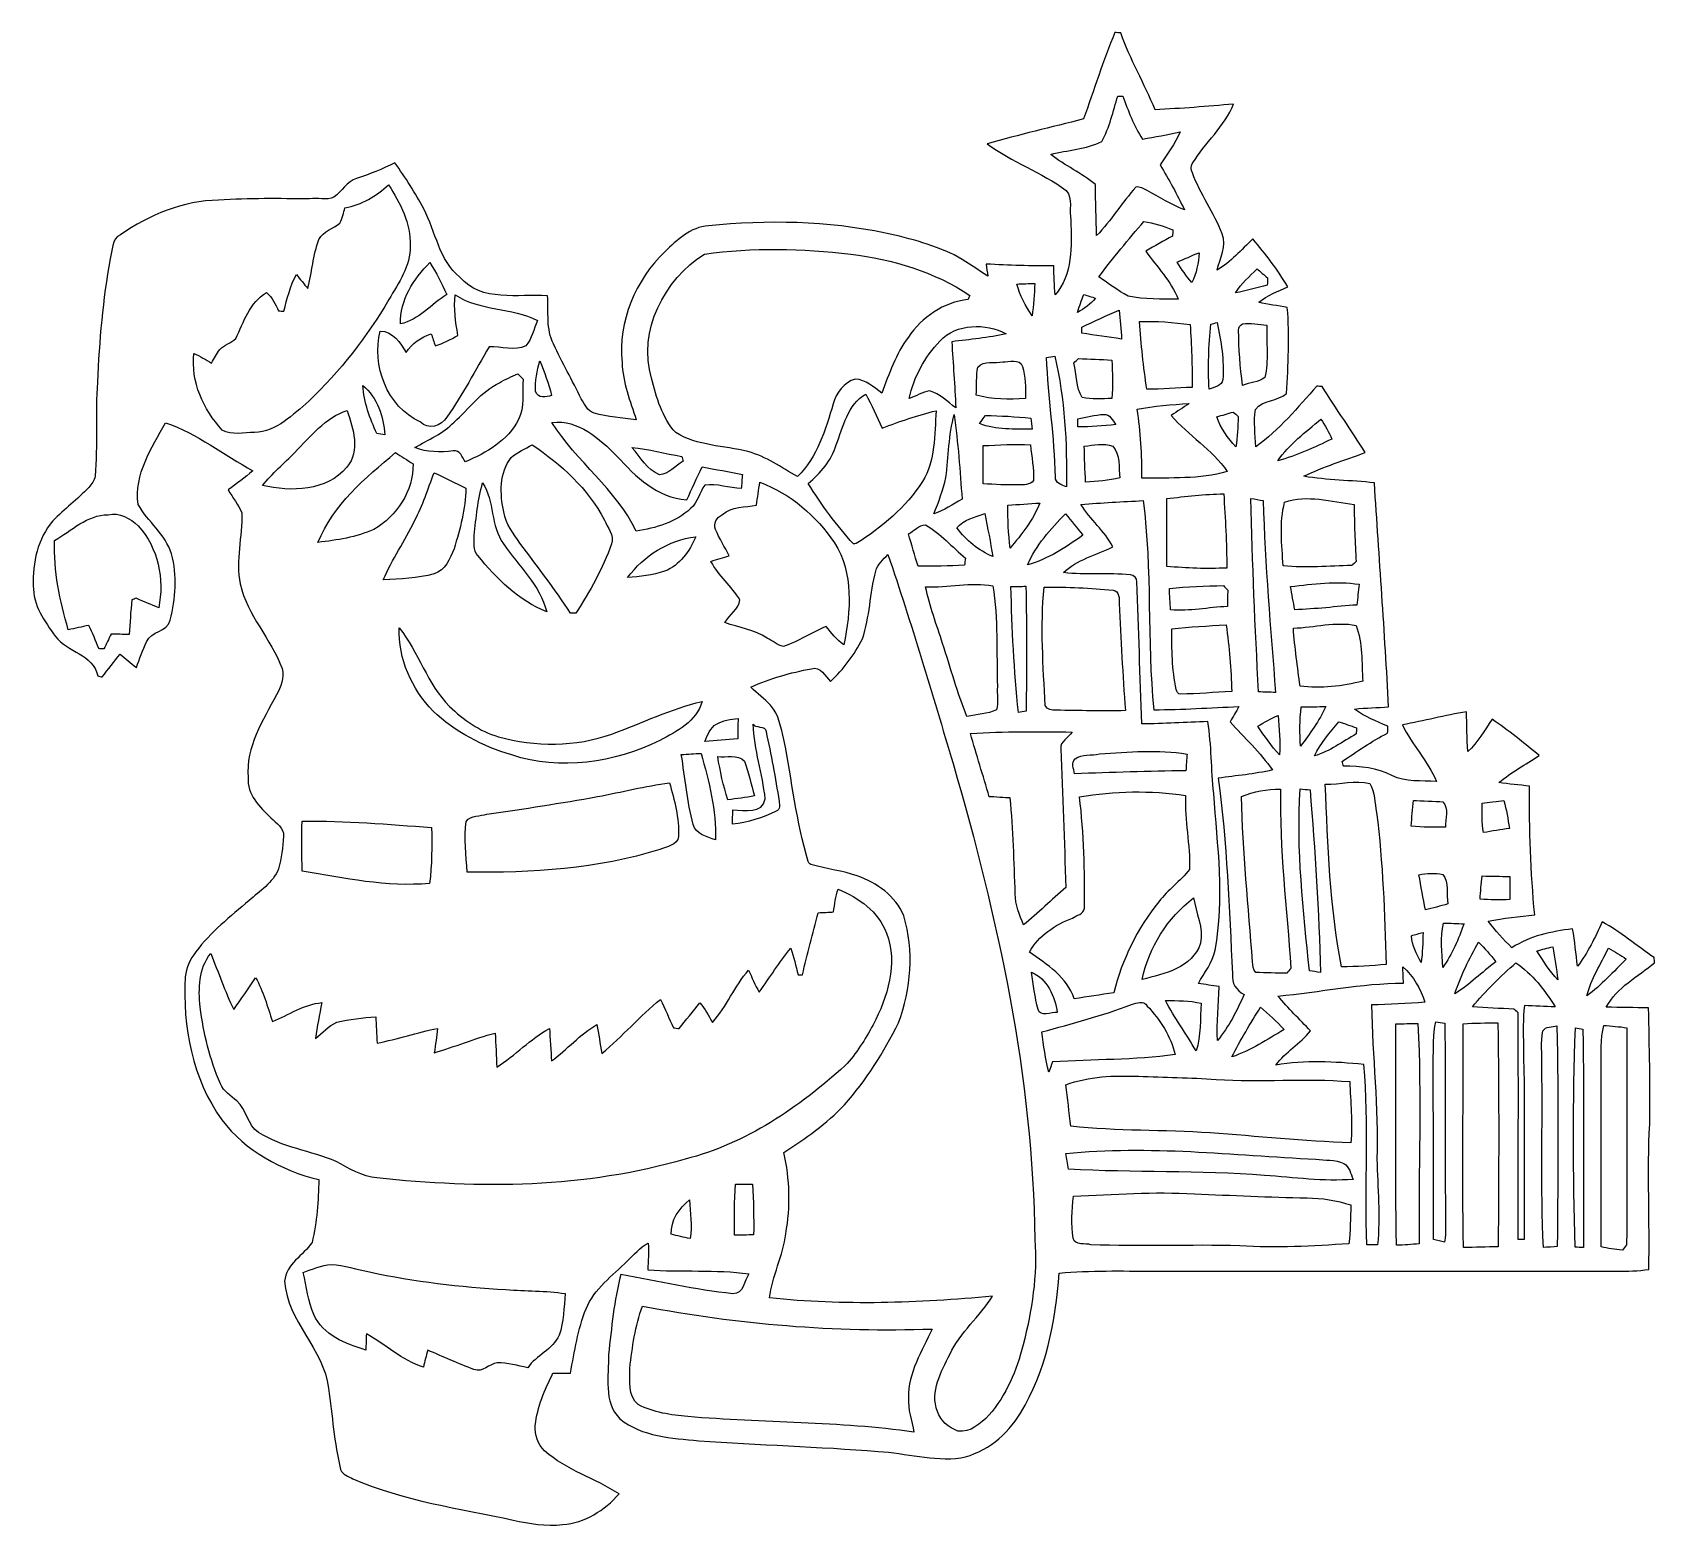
# Model space of a CAD drawing. Header units: centimetres. Extents: x -14.4 to 14.6, y -13.8 to 12.9.
import ezdxf

# ---------------------------------------------------------------- set-up
doc = ezdxf.new("R2010")
doc.units = ezdxf.units.CM
doc.header["$MEASUREMENT"] = 0
doc.layers.add('Layer 1', color=7, linetype='Continuous')

msp = doc.modelspace()

# ---------------------------------------------------------------- linework, layer by layer
at = {"layer": 'Layer 1', "color": 251}
for points, knots in [([(4.98369, 12.86263), (5.01015, 12.86016), (5.06342, 12.85522), (5.08988, 12.85311), (5.08988, 12.85311), (5.25462, 12.37862), (5.51074, 11.94611), (5.70054, 11.48292), (5.70054, 11.48292), (6.16832, 11.50373), (6.63469, 11.54042), (7.10106, 11.58381), (7.10106, 11.58381), (6.94231, 11.17988), (6.59165, 10.89413), (6.37187, 10.52654), (6.37187, 10.52654), (6.33554, 10.47397), (6.34294, 10.40871), (6.36623, 10.35262), (6.36623, 10.35262), (6.5151, 9.97726), (6.74617, 9.64071), (6.90139, 9.26853), (6.90139, 9.26853), (6.98182, 9.04205), (6.85906, 8.83038), (6.80755, 8.61589), (6.80755, 8.61589), (7.05203, 8.76406), (7.24217, 8.97855), (7.44608, 9.17469), (7.44608, 9.17469), (7.67503, 8.90517), (7.89093, 8.6233), (8.07297, 8.31956), (8.07297, 8.31956), (7.89517, 8.23701), (7.70678, 8.16822), (7.55227, 8.04404), (7.55227, 8.04404), (7.71984, 8.00417), (7.89199, 7.97983), (8.06238, 7.95267), (8.06238, 7.95267), (8.10507, 7.43973), (8.07896, 6.92397), (8.04862, 6.41138), (8.04862, 6.41138), (7.88917, 6.2738), (7.62741, 6.30449), (7.49547, 6.12881), (7.49547, 6.12881), (7.45984, 5.91044), (7.48736, 5.68501), (7.50217, 5.46417), (7.50217, 5.46417), (7.91986, 5.76474), (8.24971, 6.1655), (8.59084, 6.54685), (8.59084, 6.54685), (8.61483, 6.54438), (8.66281, 6.53944), (8.6868, 6.53697), (8.6868, 6.53697), (8.93551, 6.1408), (9.20221, 5.75628), (9.45339, 5.36187), (9.45339, 5.36187), (9.08897, 5.21864), (8.70867, 5.11387), (8.35872, 4.93501), (8.35872, 4.93501), (8.7757, 4.86622), (9.19868, 4.8641), (9.61813, 4.81859), (9.61813, 4.81859), (9.7028, 3.48509), (9.80299, 2.153), (9.87178, 0.8188), (9.87178, 0.8188), (9.66964, 0.80292), (9.46609, 0.80045), (9.26465, 0.77823), (9.26465, 0.77823), (9.43927, 0.635), (9.65729, 0.56444), (9.86014, 0.47096), (9.86014, 0.47096), (9.85767, 0.43004), (9.85555, 0.38876), (9.85344, 0.34749), (9.85344, 0.34749), (9.56557, 0.20638), (9.30628, 0.01799), (9.03993, -0.15804), (9.03993, -0.15804), (9.04734, -0.17886), (9.06216, -0.22049), (9.06956, -0.2413), (9.06956, -0.2413), (9.36449, -0.24059), (9.66364, -0.27164), (9.93034, -0.40711), (9.93034, -0.40711), (10.17552, -0.53305), (10.46057, -0.4953), (10.72656, -0.514), (10.72656, -0.514), (10.57134, -0.14923), (10.28982, 0.14146), (10.11731, 0.49565), (10.11731, 0.49565), (10.50008, 0.5715), (10.87967, 0.66181), (11.26349, 0.73131), (11.26349, 0.73131), (11.26949, 0.49459), (11.2716, 0.25647), (11.28677, 0.01976), (11.28677, 0.01976), (11.4681, 0.18098), (11.58522, 0.39829), (11.71963, 0.5969), (11.71963, 0.5969), (12.01138, 0.39582), (12.29148, 0.17709), (12.56136, -0.05292), (12.56136, -0.05292), (12.31865, -0.21026), (12.06359, -0.35066), (11.84028, -0.53481), (11.84028, -0.53481), (12.02196, -0.55915), (12.20541, -0.57785), (12.38885, -0.59796), (12.38885, -0.59796), (12.38462, -1.36596), (12.40825, -2.13289), (12.48163, -2.89772), (12.48163, -2.89772), (12.20294, -2.92382), (11.9253, -2.96086), (11.64943, -3.00708), (11.64943, -3.00708), (11.77784, -3.17712), (11.92354, -3.33375), (12.07382, -3.4858), (12.07382, -3.4858), (12.39626, -3.27201), (12.77902, -3.19511), (13.15685, -3.14643), (13.15685, -3.14643), (13.19777, -3.36762), (13.21647, -3.59163), (13.24469, -3.81529), (13.24469, -3.81529), (13.43096, -3.5754), (13.56042, -3.29953), (13.68601, -3.02472), (13.68601, -3.02472), (14.02009, -3.19864), (14.30302, -3.45369), (14.61629, -3.66078), (14.61629, -3.66078), (14.6177, -3.68335), (14.62052, -3.72886), (14.62193, -3.75144), (14.62193, -3.75144), (14.32384, -3.99944), (13.95024, -4.19276), (13.75904, -4.54413), (13.75904, -4.54413), (14.01022, -4.55471), (14.26351, -4.55224), (14.51539, -4.56036), (14.51539, -4.56036), (14.52809, -5.2518), (14.54785, -5.9436), (14.5355, -6.6354), (14.5355, -6.6354), (14.48752, -7.49864), (14.54079, -8.36542), (14.51751, -9.22831), (14.51751, -9.22831), (14.33124, -9.26147), (14.14004, -9.25689), (13.95271, -9.26324), (13.95271, -9.26324), (11.18905, -9.25654), (8.42574, -9.26324), (5.66208, -9.25936), (5.66208, -9.25936), (5.10434, -9.26112), (4.54519, -9.24242), (3.98956, -9.29711), (3.98956, -9.29711), (3.91971, -10.15859), (3.75814, -11.05076), (3.29424, -11.79512), (3.29424, -11.79512), (3.06105, -12.18777), (2.68429, -12.50033), (2.23026, -12.59593), (2.23026, -12.59593), (1.73355, -12.66084), (1.24919, -12.5095), (0.75706, -12.47881), (0.75706, -12.47881), (-0.31115, -12.39732), (-1.38218, -12.36239), (-2.45039, -12.28901), (-2.45039, -12.28901), (-2.93194, -12.24351), (-3.46393, -12.21846), (-3.85763, -11.89955), (-3.85763, -11.89955), (-4.15749, -11.59651), (-4.05765, -11.12873), (-4.06188, -10.74808), (-4.06188, -10.74808), (-4.00473, -10.27112), (-3.96663, -9.78782), (-3.83963, -9.32321), (-3.83963, -9.32321), (-3.17429, -9.44598), (-2.51213, -9.59309), (-1.83868, -9.66399), (-1.83868, -9.66399), (-1.65029, -9.67458), (-1.63583, -9.42375), (-1.55293, -9.30875), (-1.55293, -9.30875), (-2.153, -9.22796), (-2.75978, -9.27911), (-3.36197, -9.23749), (-3.36197, -9.23749), (-3.35245, -9.07944), (-3.33939, -8.91999), (-3.35456, -8.76194), (-3.35456, -8.76194), (-3.50308, -8.83532), (-3.60574, -8.97008), (-3.72569, -9.07979), (-3.72569, -9.07979), (-3.99239, -9.34191), (-4.31377, -9.57509), (-4.46193, -9.9314), (-4.46193, -9.9314), (-4.60939, -10.2997), (-4.66725, -10.69446), (-4.7431, -11.08181), (-4.7431, -11.08181), (-4.84823, -11.07899), (-4.95124, -11.08251), (-5.05566, -11.08534), (-5.05566, -11.08534), (-5.19853, -11.38096), (-5.33682, -11.68471), (-5.36963, -12.01596), (-5.36963, -12.01596), (-5.37492, -12.18142), (-5.32836, -12.35569), (-5.20277, -12.46964), (-5.20277, -12.46964), (-4.81577, -12.81924), (-4.29966, -12.95541), (-3.87244, -13.24046), (-3.87244, -13.24046), (-4.13244, -13.52867), (-4.48522, -13.76116), (-4.88068, -13.78726), (-4.88068, -13.78726), (-5.17807, -13.82219), (-5.47582, -13.77103), (-5.76509, -13.70612), (-5.76509, -13.70612), (-6.72641, -13.49798), (-7.71772, -13.36675), (-8.62542, -12.96917), (-8.62542, -12.96917), (-8.7055, -12.92754), (-8.81133, -12.89791), (-8.8459, -12.80583), (-8.8459, -12.80583), (-8.96267, -12.32888), (-8.99231, -11.83711), (-9.06286, -11.35274), (-9.06286, -11.35274), (-9.14647, -10.64436), (-9.79981, -10.16106), (-9.84744, -9.44033), (-9.84744, -9.44033), (-9.82133, -9.13447), (-9.51054, -8.98066), (-9.35743, -8.74642), (-9.35743, -8.74642), (-9.26253, -8.38094), (-9.24736, -8.001), (-9.23466, -7.62564), (-9.23466, -7.62564), (-9.90635, -7.46266), (-10.54418, -7.11482), (-10.96892, -6.55884), (-10.96892, -6.55884), (-11.49138, -5.82577), (-11.67271, -4.89091), (-11.62015, -4.00438), (-11.62015, -4.00438), (-11.60498, -3.84034), (-11.53266, -3.68688), (-11.43071, -3.55988), (-11.43071, -3.55988), (-11.17283, -3.19793), (-10.81123, -2.9337), (-10.48244, -2.6416), (-10.48244, -2.6416), (-10.28806, -2.47333), (-10.05875, -2.32269), (-9.95398, -2.0768), (-9.95398, -2.0768), (-9.90036, -1.88701), (-9.87707, -1.6891), (-9.86508, -1.49331), (-9.86508, -1.49331), (-9.85732, -1.34444), (-9.99561, -1.25518), (-10.09015, -1.16381), (-10.09015, -1.16381), (-10.29406, -0.97296), (-10.52019, -0.74507), (-10.49831, -0.44168), (-10.49831, -0.44168), (-10.54735, 0.1016), (-10.23197, 0.57291), (-9.99102, 1.03223), (-9.99102, 1.03223), (-9.91658, 1.1744), (-9.84814, 1.33773), (-9.89224, 1.50142), (-9.89224, 1.50142), (-10.0838, 2.03447), (-10.51595, 2.45181), (-10.64013, 3.01343), (-10.64013, 3.01343), (-10.72656, 3.43535), (-10.5978, 3.85798), (-10.61226, 4.28061), (-10.61226, 4.28061), (-10.67153, 4.42913), (-10.7756, 4.55507), (-10.85427, 4.69371), (-10.85427, 4.69371), (-10.70398, 4.80413), (-10.5537, 4.91455), (-10.41153, 5.03555), (-10.41153, 5.03555), (-10.93788, 5.31036), (-11.40319, 5.70054), (-11.97222, 5.88998), (-11.97222, 5.88998), (-12.2241, 5.44371), (-12.5349, 4.97134), (-12.46434, 4.4323), (-12.46434, 4.4323), (-12.28584, 4.12538), (-11.97681, 3.89961), (-11.86709, 3.54894), (-11.86709, 3.54894), (-11.75949, 3.16548), (-11.79089, 2.74955), (-11.89143, 2.36714), (-11.89143, 2.36714), (-11.94118, 2.15406), (-12.23292, 2.17241), (-12.31124, 1.98014), (-12.31124, 1.98014), (-12.38321, 1.83127), (-12.43859, 1.67499), (-12.49504, 1.51977), (-12.49504, 1.51977), (-12.59346, 1.59844), (-12.68765, 1.68204), (-12.78467, 1.76142), (-12.78467, 1.76142), (-12.89156, 1.62454), (-12.99845, 1.48766), (-13.10569, 1.35114), (-13.10569, 1.35114), (-13.12545, 1.35643), (-13.16461, 1.36666), (-13.18401, 1.37195), (-13.18401, 1.37195), (-13.27185, 1.76213), (-13.72588, 1.79105), (-13.94001, 2.07433), (-13.94001, 2.07433), (-14.13439, 2.34139), (-14.34112, 2.63525), (-14.33618, 2.98168), (-14.33618, 2.98168), (-14.35065, 3.3909), (-14.25893, 3.82482), (-13.98411, 4.14126), (-13.98411, 4.14126), (-13.78056, 4.35046), (-13.5442, 4.52508), (-13.34382, 4.73745), (-13.34382, 4.73745), (-13.29126, 4.79319), (-13.24151, 4.8574), (-13.23093, 4.93536), (-13.23093, 4.93536), (-13.18295, 5.49451), (-13.23128, 6.05649), (-13.19036, 6.61564), (-13.19036, 6.61564), (-13.15614, 7.35365), (-13.09546, 8.09237), (-12.96106, 8.81944), (-12.96106, 8.81944), (-12.91802, 8.96267), (-12.94765, 9.17469), (-12.77973, 9.24983), (-12.77973, 9.24983), (-12.2622, 9.59979), (-11.65895, 9.86226), (-11.02466, 9.86649), (-11.02466, 9.86649), (-10.48456, 9.90494), (-9.94234, 9.89295), (-9.40118, 9.89118), (-9.40118, 9.89118), (-9.26077, 9.91341), (-9.09849, 9.85908), (-8.96585, 9.92223), (-8.96585, 9.92223), (-8.82509, 10.0263), (-8.73407, 10.1981), (-8.56051, 10.25384), (-8.56051, 10.25384), (-8.32803, 10.33392), (-8.09731, 10.42), (-7.87964, 10.53571), (-7.87964, 10.53571), (-7.68844, 10.27289), (-7.51487, 9.99666), (-7.36106, 9.71056), (-7.36106, 9.71056), (-7.14058, 9.30416), (-7.09789, 8.79475), (-6.71442, 8.49066), (-6.71442, 8.49066), (-6.32919, 8.0391), (-5.67231, 8.19397), (-5.15126, 8.15799), (-5.15126, 8.15799), (-5.12763, 7.87118), (-5.18125, 7.56497), (-5.04119, 7.29933), (-5.04119, 7.29933), (-4.89232, 6.96489), (-4.70853, 6.64739), (-4.54731, 6.31931), (-4.54731, 6.31931), (-4.48733, 6.22229), (-4.43794, 6.09706), (-4.32012, 6.06037), (-4.32012, 6.06037), (-4.07282, 5.99969), (-3.81847, 5.97641), (-3.56623, 5.94466), (-3.56623, 5.94466), (-3.67489, 6.27874), (-3.80859, 6.61247), (-3.81953, 6.96807), (-3.81953, 6.96807), (-3.89431, 7.69973), (-3.57928, 8.44127), (-3.05506, 8.94644), (-3.05506, 8.94644), (-2.83598, 9.15494), (-2.59786, 9.38812), (-2.27824, 9.40858), (-2.27824, 9.40858), (-1.2252, 9.51512), (-0.15346, 9.49678), (0.88512, 9.27982), (0.88512, 9.27982), (1.33068, 9.17963), (1.77941, 9.06286), (2.18652, 8.84908), (2.18652, 8.84908), (2.3682, 8.74501), (2.53753, 8.62048), (2.71427, 8.50759), (2.71427, 8.50759), (2.70334, 8.58061), (2.69311, 8.65364), (2.6857, 8.72702), (2.6857, 8.72702), (3.08681, 8.70162), (3.48862, 8.69386), (3.89079, 8.69139), (3.89079, 8.69139), (3.89678, 8.51958), (3.90172, 8.34707), (3.91407, 8.17527), (3.91407, 8.17527), (4.23227, 8.5344), (4.2104, 9.05792), (4.19488, 9.50701), (4.19488, 9.50701), (4.16278, 9.67881), (4.23474, 9.89365), (4.11551, 10.04111), (4.11551, 10.04111), (3.67136, 10.36214), (3.14501, 10.55194), (2.70087, 10.87191), (2.70087, 10.87191), (3.26954, 11.03842), (3.84845, 11.16859), (4.42172, 11.31817), (4.42172, 11.31817), (4.60939, 11.83252), (4.77097, 12.35745), (4.98369, 12.86263), (4.98369, 12.86263), (4.98369, 12.86263), (4.98369, 12.86263), (4.98369, 12.86263)], [0, 0, 0, 0, 0.00746269, 0.00746269, 0.00746269, 0.00746269, 0.01492537, 0.01492537, 0.01492537, 0.01492537, 0.02238806, 0.02238806, 0.02238806, 0.02238806, 0.02985075, 0.02985075, 0.02985075, 0.02985075, 0.03731343, 0.03731343, 0.03731343, 0.03731343, 0.04477612, 0.04477612, 0.04477612, 0.04477612, 0.05223881, 0.05223881, 0.05223881, 0.05223881, 0.05970149, 0.05970149, 0.05970149, 0.05970149, 0.06716418, 0.06716418, 0.06716418, 0.06716418, 0.07462687, 0.07462687, 0.07462687, 0.07462687, 0.08208955, 0.08208955, 0.08208955, 0.08208955, 0.08955224, 0.08955224, 0.08955224, 0.08955224, 0.09701493, 0.09701493, 0.09701493, 0.09701493, 0.10447761, 0.10447761, 0.10447761, 0.10447761, 0.1119403, 0.1119403, 0.1119403, 0.1119403, 0.11940299, 0.11940299, 0.11940299, 0.11940299, 0.12686567, 0.12686567, 0.12686567, 0.12686567, 0.13432836, 0.13432836, 0.13432836, 0.13432836, 0.14179104, 0.14179104, 0.14179104, 0.14179104, 0.14925373, 0.14925373, 0.14925373, 0.14925373, 0.15671642, 0.15671642, 0.15671642, 0.15671642, 0.1641791, 0.1641791, 0.1641791, 0.1641791, 0.17164179, 0.17164179, 0.17164179, 0.17164179, 0.17910448, 0.17910448, 0.17910448, 0.17910448, 0.18656716, 0.18656716, 0.18656716, 0.18656716, 0.19402985, 0.19402985, 0.19402985, 0.19402985, 0.20149254, 0.20149254, 0.20149254, 0.20149254, 0.20895522, 0.20895522, 0.20895522, 0.20895522, 0.21641791, 0.21641791, 0.21641791, 0.21641791, 0.2238806, 0.2238806, 0.2238806, 0.2238806, 0.23134328, 0.23134328, 0.23134328, 0.23134328, 0.23880597, 0.23880597, 0.23880597, 0.23880597, 0.24626866, 0.24626866, 0.24626866, 0.24626866, 0.25373134, 0.25373134, 0.25373134, 0.25373134, 0.26119403, 0.26119403, 0.26119403, 0.26119403, 0.26865672, 0.26865672, 0.26865672, 0.26865672, 0.2761194, 0.2761194, 0.2761194, 0.2761194, 0.28358209, 0.28358209, 0.28358209, 0.28358209, 0.29104478, 0.29104478, 0.29104478, 0.29104478, 0.29850746, 0.29850746, 0.29850746, 0.29850746, 0.30597015, 0.30597015, 0.30597015, 0.30597015, 0.31343284, 0.31343284, 0.31343284, 0.31343284, 0.32089552, 0.32089552, 0.32089552, 0.32089552, 0.32835821, 0.32835821, 0.32835821, 0.32835821, 0.3358209, 0.3358209, 0.3358209, 0.3358209, 0.34328358, 0.34328358, 0.34328358, 0.34328358, 0.35074627, 0.35074627, 0.35074627, 0.35074627, 0.35820896, 0.35820896, 0.35820896, 0.35820896, 0.36567164, 0.36567164, 0.36567164, 0.36567164, 0.37313433, 0.37313433, 0.37313433, 0.37313433, 0.38059701, 0.38059701, 0.38059701, 0.38059701, 0.3880597, 0.3880597, 0.3880597, 0.3880597, 0.39552239, 0.39552239, 0.39552239, 0.39552239, 0.40298507, 0.40298507, 0.40298507, 0.40298507, 0.41044776, 0.41044776, 0.41044776, 0.41044776, 0.41791045, 0.41791045, 0.41791045, 0.41791045, 0.42537313, 0.42537313, 0.42537313, 0.42537313, 0.43283582, 0.43283582, 0.43283582, 0.43283582, 0.44029851, 0.44029851, 0.44029851, 0.44029851, 0.44776119, 0.44776119, 0.44776119, 0.44776119, 0.45522388, 0.45522388, 0.45522388, 0.45522388, 0.46268657, 0.46268657, 0.46268657, 0.46268657, 0.47014925, 0.47014925, 0.47014925, 0.47014925, 0.47761194, 0.47761194, 0.47761194, 0.47761194, 0.48507463, 0.48507463, 0.48507463, 0.48507463, 0.49253731, 0.49253731, 0.49253731, 0.49253731, 0.5, 0.5, 0.5, 0.5, 0.50746269, 0.50746269, 0.50746269, 0.50746269, 0.51492537, 0.51492537, 0.51492537, 0.51492537, 0.52238806, 0.52238806, 0.52238806, 0.52238806, 0.52985075, 0.52985075, 0.52985075, 0.52985075, 0.53731343, 0.53731343, 0.53731343, 0.53731343, 0.54477612, 0.54477612, 0.54477612, 0.54477612, 0.55223881, 0.55223881, 0.55223881, 0.55223881, 0.55970149, 0.55970149, 0.55970149, 0.55970149, 0.56716418, 0.56716418, 0.56716418, 0.56716418, 0.57462687, 0.57462687, 0.57462687, 0.57462687, 0.58208955, 0.58208955, 0.58208955, 0.58208955, 0.58955224, 0.58955224, 0.58955224, 0.58955224, 0.59701493, 0.59701493, 0.59701493, 0.59701493, 0.60447761, 0.60447761, 0.60447761, 0.60447761, 0.6119403, 0.6119403, 0.6119403, 0.6119403, 0.61940299, 0.61940299, 0.61940299, 0.61940299, 0.62686567, 0.62686567, 0.62686567, 0.62686567, 0.63432836, 0.63432836, 0.63432836, 0.63432836, 0.64179104, 0.64179104, 0.64179104, 0.64179104, 0.64925373, 0.64925373, 0.64925373, 0.64925373, 0.65671642, 0.65671642, 0.65671642, 0.65671642, 0.6641791, 0.6641791, 0.6641791, 0.6641791, 0.67164179, 0.67164179, 0.67164179, 0.67164179, 0.67910448, 0.67910448, 0.67910448, 0.67910448, 0.68656716, 0.68656716, 0.68656716, 0.68656716, 0.69402985, 0.69402985, 0.69402985, 0.69402985, 0.70149254, 0.70149254, 0.70149254, 0.70149254, 0.70895522, 0.70895522, 0.70895522, 0.70895522, 0.71641791, 0.71641791, 0.71641791, 0.71641791, 0.7238806, 0.7238806, 0.7238806, 0.7238806, 0.73134328, 0.73134328, 0.73134328, 0.73134328, 0.73880597, 0.73880597, 0.73880597, 0.73880597, 0.74626866, 0.74626866, 0.74626866, 0.74626866, 0.75373134, 0.75373134, 0.75373134, 0.75373134, 0.76119403, 0.76119403, 0.76119403, 0.76119403, 0.76865672, 0.76865672, 0.76865672, 0.76865672, 0.7761194, 0.7761194, 0.7761194, 0.7761194, 0.78358209, 0.78358209, 0.78358209, 0.78358209, 0.79104478, 0.79104478, 0.79104478, 0.79104478, 0.79850746, 0.79850746, 0.79850746, 0.79850746, 0.80597015, 0.80597015, 0.80597015, 0.80597015, 0.81343284, 0.81343284, 0.81343284, 0.81343284, 0.82089552, 0.82089552, 0.82089552, 0.82089552, 0.82835821, 0.82835821, 0.82835821, 0.82835821, 0.8358209, 0.8358209, 0.8358209, 0.8358209, 0.84328358, 0.84328358, 0.84328358, 0.84328358, 0.85074627, 0.85074627, 0.85074627, 0.85074627, 0.85820896, 0.85820896, 0.85820896, 0.85820896, 0.86567164, 0.86567164, 0.86567164, 0.86567164, 0.87313433, 0.87313433, 0.87313433, 0.87313433, 0.88059701, 0.88059701, 0.88059701, 0.88059701, 0.8880597, 0.8880597, 0.8880597, 0.8880597, 0.89552239, 0.89552239, 0.89552239, 0.89552239, 0.90298507, 0.90298507, 0.90298507, 0.90298507, 0.91044776, 0.91044776, 0.91044776, 0.91044776, 0.91791045, 0.91791045, 0.91791045, 0.91791045, 0.92537313, 0.92537313, 0.92537313, 0.92537313, 0.93283582, 0.93283582, 0.93283582, 0.93283582, 0.94029851, 0.94029851, 0.94029851, 0.94029851, 0.94776119, 0.94776119, 0.94776119, 0.94776119, 0.95522388, 0.95522388, 0.95522388, 0.95522388, 0.96268657, 0.96268657, 0.96268657, 0.96268657, 0.97014925, 0.97014925, 0.97014925, 0.97014925, 0.97761194, 0.97761194, 0.97761194, 0.97761194, 0.98507463, 0.98507463, 0.98507463, 0.98507463, 1, 1, 1, 1]), ([(5.03626, 11.72739), (4.9463, 11.45752), (4.89303, 11.16295), (4.74698, 10.91741), (4.74698, 10.91741), (4.46864, 10.77242), (4.13773, 10.76537), (3.83752, 10.68317), (3.83752, 10.68317), (4.09187, 10.48597), (4.38609, 10.34874), (4.63585, 10.14448), (4.63585, 10.14448), (4.63903, 9.84144), (4.64467, 9.53841), (4.65737, 9.23572), (4.65737, 9.23572), (4.91737, 9.50242), (5.11034, 9.82416), (5.35799, 10.10109), (5.35799, 10.10109), (5.43031, 10.11026), (5.49663, 10.07357), (5.55766, 10.0397), (5.55766, 10.0397), (5.77744, 9.92046), (5.99158, 9.78923), (6.22406, 9.69469), (6.22406, 9.69469), (6.09424, 9.9695), (5.94889, 10.23691), (5.78944, 10.49549), (5.78944, 10.49549), (5.91644, 10.68705), (6.05508, 10.87332), (6.1468, 11.08569), (6.1468, 11.08569), (5.9249, 11.03454), (5.69948, 10.99926), (5.47617, 10.95693), (5.47617, 10.95693), (5.3213, 11.19399), (5.22217, 11.46175), (5.12374, 11.72563), (5.12374, 11.72563), (5.10187, 11.72598), (5.05813, 11.72704), (5.03626, 11.72739), (5.03626, 11.72739), (5.03626, 11.72739), (5.03626, 11.72739), (5.03626, 11.72739)], [0, 0, 0, 0, 0.07142857, 0.07142857, 0.07142857, 0.07142857, 0.14285714, 0.14285714, 0.14285714, 0.14285714, 0.21428571, 0.21428571, 0.21428571, 0.21428571, 0.28571429, 0.28571429, 0.28571429, 0.28571429, 0.35714286, 0.35714286, 0.35714286, 0.35714286, 0.42857143, 0.42857143, 0.42857143, 0.42857143, 0.5, 0.5, 0.5, 0.5, 0.57142857, 0.57142857, 0.57142857, 0.57142857, 0.64285714, 0.64285714, 0.64285714, 0.64285714, 0.71428571, 0.71428571, 0.71428571, 0.71428571, 0.78571429, 0.78571429, 0.78571429, 0.78571429, 0.85714286, 0.85714286, 0.85714286, 0.85714286, 1, 1, 1, 1]), ([(-8.76829, 9.73137), (-8.79793, 9.64001), (-8.81204, 9.54193), (-8.85966, 9.45727), (-8.85966, 9.45727), (-8.97714, 9.35143), (-9.16023, 9.31757), (-9.23255, 9.1634), (-9.23255, 9.1634), (-9.33768, 8.88259), (-9.36166, 8.57991), (-9.4301, 8.28922), (-9.4301, 8.28922), (-9.50172, 8.37036), (-9.5691, 8.45538), (-9.63648, 8.54004), (-9.63648, 8.54004), (-9.74725, 8.33508), (-9.80017, 8.10648), (-9.86261, 7.88352), (-9.86261, 7.88352), (-9.88554, 7.88529), (-9.93105, 7.88846), (-9.95363, 7.89023), (-9.95363, 7.89023), (-10.01324, 8.00594), (-10.06581, 8.13259), (-10.17058, 8.21549), (-10.17058, 8.21549), (-10.47115, 8.03804), (-10.57804, 7.69338), (-10.7188, 7.39634), (-10.7188, 7.39634), (-10.79959, 7.31202), (-10.92659, 7.28698), (-11.0049, 7.19772), (-11.0049, 7.19772), (-11.06452, 7.12576), (-11.10368, 7.03968), (-11.14954, 6.95854), (-11.14954, 6.95854), (-11.25467, 7.01675), (-11.35733, 7.07884), (-11.46528, 7.1314), (-11.46528, 7.1314), (-11.52737, 6.62481), (-11.29736, 6.12881), (-10.96186, 5.76192), (-10.96186, 5.76192), (-10.78759, 5.6642), (-10.57346, 5.71288), (-10.38366, 5.71923), (-10.38366, 5.71923), (-9.98573, 5.72911), (-9.69963, 6.0392), (-9.41388, 6.27486), (-9.41388, 6.27486), (-8.86037, 6.81426), (-8.37142, 7.42315), (-7.98477, 8.09343), (-7.98477, 8.09343), (-7.80909, 8.388), (-7.59848, 8.69174), (-7.60271, 9.04981), (-7.60271, 9.04981), (-7.59107, 9.44951), (-7.78193, 9.81357), (-7.9883, 10.14201), (-7.9883, 10.14201), (-8.20984, 9.9381), (-8.46737, 9.78147), (-8.76829, 9.73137), (-8.76829, 9.73137), (-8.76829, 9.73137), (-8.76829, 9.73137), (-8.76829, 9.73137)], [0, 0, 0, 0, 0.05, 0.05, 0.05, 0.05, 0.1, 0.1, 0.1, 0.1, 0.15, 0.15, 0.15, 0.15, 0.2, 0.2, 0.2, 0.2, 0.25, 0.25, 0.25, 0.25, 0.3, 0.3, 0.3, 0.3, 0.35, 0.35, 0.35, 0.35, 0.4, 0.4, 0.4, 0.4, 0.45, 0.45, 0.45, 0.45, 0.5, 0.5, 0.5, 0.5, 0.55, 0.55, 0.55, 0.55, 0.6, 0.6, 0.6, 0.6, 0.65, 0.65, 0.65, 0.65, 0.7, 0.7, 0.7, 0.7, 0.75, 0.75, 0.75, 0.75, 0.8, 0.8, 0.8, 0.8, 0.85, 0.85, 0.85, 0.85, 0.9, 0.9, 0.9, 0.9, 1, 1, 1, 1]), ([(5.50122, 9.48761), (5.22534, 9.16305), (4.94806, 8.83885), (4.69547, 8.49595), (4.69547, 8.49595), (4.8701, 8.38341), (5.03379, 8.25041), (5.21864, 8.15375), (5.21864, 8.15375), (5.51215, 8.09096), (5.8166, 8.09942), (6.1154, 8.10048), (6.1154, 8.10048), (5.98099, 8.42116), (5.73581, 8.67622), (5.53508, 8.95491), (5.53508, 8.95491), (5.68995, 9.05263), (5.85223, 9.13765), (6.01274, 9.22655), (6.01274, 9.22655), (6.01416, 9.25477), (6.01662, 9.31122), (6.01804, 9.33944), (6.01804, 9.33944), (5.85117, 9.40647), (5.67866, 9.45903), (5.50122, 9.48761), (5.50122, 9.48761), (5.50122, 9.48761), (5.50122, 9.48761), (5.50122, 9.48761)], [0, 0, 0, 0, 0.11111111, 0.11111111, 0.11111111, 0.11111111, 0.22222222, 0.22222222, 0.22222222, 0.22222222, 0.33333333, 0.33333333, 0.33333333, 0.33333333, 0.44444444, 0.44444444, 0.44444444, 0.44444444, 0.55555556, 0.55555556, 0.55555556, 0.55555556, 0.66666667, 0.66666667, 0.66666667, 0.66666667, 0.77777778, 0.77777778, 0.77777778, 0.77777778, 1, 1, 1, 1]), ([(-2.3495, 8.90305), (-3.06705, 8.45079), (-3.54083, 7.53075), (-3.29283, 6.6862), (-3.29283, 6.6862), (-3.20428, 6.34436), (-3.10691, 5.97923), (-2.86032, 5.715), (-2.86032, 5.715), (-2.47509, 5.47688), (-1.99849, 5.48393), (-1.57021, 5.37739), (-1.57021, 5.37739), (-1.24813, 5.28884), (-0.9712, 5.09305), (-0.68404, 4.92936), (-0.68404, 4.92936), (-0.33443, 5.28073), (-0.17992, 5.76404), (-0.04974, 6.229), (-0.04974, 6.229), (0.00564, 6.42479), (0.14499, 6.61106), (0.34572, 6.67209), (0.34572, 6.67209), (0.53411, 6.65727), (0.67557, 6.52639), (0.81986, 6.42056), (0.81986, 6.42056), (0.95285, 6.76451), (1.06856, 7.12364), (1.29399, 7.42139), (1.29399, 7.42139), (1.53599, 7.77946), (1.9244, 8.04439), (2.35938, 8.09272), (2.35938, 8.09272), (2.36749, 8.11142), (2.38407, 8.14846), (2.39254, 8.16716), (2.39254, 8.16716), (1.7593, 8.5919), (1.01318, 8.80498), (0.26423, 8.90552), (0.26423, 8.90552), (-0.60113, 9.00571), (-1.48696, 9.02652), (-2.3495, 8.90305), (-2.3495, 8.90305), (-2.3495, 8.90305), (-2.3495, 8.90305), (-2.3495, 8.90305)], [0, 0, 0, 0, 0.07142857, 0.07142857, 0.07142857, 0.07142857, 0.14285714, 0.14285714, 0.14285714, 0.14285714, 0.21428571, 0.21428571, 0.21428571, 0.21428571, 0.28571429, 0.28571429, 0.28571429, 0.28571429, 0.35714286, 0.35714286, 0.35714286, 0.35714286, 0.42857143, 0.42857143, 0.42857143, 0.42857143, 0.5, 0.5, 0.5, 0.5, 0.57142857, 0.57142857, 0.57142857, 0.57142857, 0.64285714, 0.64285714, 0.64285714, 0.64285714, 0.71428571, 0.71428571, 0.71428571, 0.71428571, 0.78571429, 0.78571429, 0.78571429, 0.78571429, 0.85714286, 0.85714286, 0.85714286, 0.85714286, 1, 1, 1, 1]), ([(-7.77946, 7.65704), (-7.44996, 7.72724), (-7.22701, 8.00911), (-6.95219, 8.18162), (-6.95219, 8.18162), (-7.03474, 8.38094), (-7.14163, 8.56897), (-7.25346, 8.75277), (-7.25346, 8.75277), (-7.54486, 8.45785), (-7.78298, 8.08531), (-7.77946, 7.65704), (-7.77946, 7.65704), (-7.77946, 7.65704), (-7.77946, 7.65704), (-7.77946, 7.65704)], [0, 0, 0, 0, 0.2, 0.2, 0.2, 0.2, 0.4, 0.4, 0.4, 0.4, 0.6, 0.6, 0.6, 0.6, 1, 1, 1, 1]), ([(6.09424, 8.75877), (6.17643, 8.63424), (6.25722, 8.50794), (6.356, 8.39541), (6.356, 8.39541), (6.44207, 8.55909), (6.47418, 8.7443), (6.48723, 8.92739), (6.48723, 8.92739), (6.35388, 8.87659), (6.22406, 8.81733), (6.09424, 8.75877), (6.09424, 8.75877), (6.09424, 8.75877), (6.09424, 8.75877), (6.09424, 8.75877)], [0, 0, 0, 0, 0.2, 0.2, 0.2, 0.2, 0.4, 0.4, 0.4, 0.4, 0.6, 0.6, 0.6, 0.6, 1, 1, 1, 1]), ([(7.1374, 8.21302), (7.33037, 8.24371), (7.51628, 8.30404), (7.70572, 8.35131), (7.70572, 8.35131), (7.70572, 8.39435), (7.70608, 8.43739), (7.70678, 8.48007), (7.70678, 8.48007), (7.66127, 8.51958), (7.56991, 8.59861), (7.52404, 8.63812), (7.52404, 8.63812), (7.3847, 8.50653), (7.24288, 8.37459), (7.1374, 8.21302), (7.1374, 8.21302), (7.1374, 8.21302), (7.1374, 8.21302), (7.1374, 8.21302)], [0, 0, 0, 0, 0.16666667, 0.16666667, 0.16666667, 0.16666667, 0.33333333, 0.33333333, 0.33333333, 0.33333333, 0.5, 0.5, 0.5, 0.5, 0.66666667, 0.66666667, 0.66666667, 0.66666667, 1, 1, 1, 1]), ([(-6.80156, 8.17915), (-6.82872, 7.93538), (-6.78921, 7.69267), (-6.75323, 7.45208), (-6.75323, 7.45208), (-6.88022, 7.37376), (-7.01604, 7.31061), (-7.15751, 7.26369), (-7.15751, 7.26369), (-7.18114, 7.33672), (-7.20478, 7.40974), (-7.22877, 7.48242), (-7.22877, 7.48242), (-7.40763, 7.4168), (-7.5752, 7.3152), (-7.67292, 7.14692), (-7.67292, 7.14692), (-7.78228, 7.32049), (-7.91034, 7.52404), (-8.13823, 7.53004), (-8.13823, 7.53004), (-8.2991, 6.9148), (-8.01793, 6.18173), (-7.42668, 5.90691), (-7.42668, 5.90691), (-7.27922, 5.75733), (-7.04674, 5.83036), (-6.94972, 5.99405), (-6.94972, 5.99405), (-6.66115, 6.38986), (-6.44525, 6.83189), (-6.19054, 7.24923), (-6.19054, 7.24923), (-5.97535, 7.25805), (-5.73793, 7.16809), (-5.53579, 7.26299), (-5.53579, 7.26299), (-5.43207, 7.39457), (-5.39574, 7.56461), (-5.33259, 7.71701), (-5.33259, 7.71701), (-5.79614, 7.96008), (-6.36058, 7.88141), (-6.80156, 8.17915), (-6.80156, 8.17915), (-6.80156, 8.17915), (-6.80156, 8.17915), (-6.80156, 8.17915)], [0, 0, 0, 0, 0.07692308, 0.07692308, 0.07692308, 0.07692308, 0.15384615, 0.15384615, 0.15384615, 0.15384615, 0.23076923, 0.23076923, 0.23076923, 0.23076923, 0.30769231, 0.30769231, 0.30769231, 0.30769231, 0.38461538, 0.38461538, 0.38461538, 0.38461538, 0.46153846, 0.46153846, 0.46153846, 0.46153846, 0.53846154, 0.53846154, 0.53846154, 0.53846154, 0.61538462, 0.61538462, 0.61538462, 0.61538462, 0.69230769, 0.69230769, 0.69230769, 0.69230769, 0.76923077, 0.76923077, 0.76923077, 0.76923077, 0.84615385, 0.84615385, 0.84615385, 0.84615385, 1, 1, 1, 1]), ([(3.23109, 8.36895), (3.28542, 8.16328), (3.38596, 7.97419), (3.50767, 7.80027), (3.50767, 7.80027), (3.52566, 7.99359), (3.54118, 8.18656), (3.55494, 8.37988), (3.55494, 8.37988), (3.44664, 8.37636), (3.33869, 8.37283), (3.23109, 8.36895), (3.23109, 8.36895), (3.23109, 8.36895), (3.23109, 8.36895), (3.23109, 8.36895)], [0, 0, 0, 0, 0.2, 0.2, 0.2, 0.2, 0.4, 0.4, 0.4, 0.4, 0.6, 0.6, 0.6, 0.6, 1, 1, 1, 1]), ([(4.42701, 8.18162), (4.3875, 8.07614), (4.34834, 7.97066), (4.31624, 7.86271), (4.31624, 7.86271), (4.43689, 7.92797), (4.54625, 8.01335), (4.63938, 8.11459), (4.63938, 8.11459), (4.56847, 8.13788), (4.49792, 8.16046), (4.42701, 8.18162), (4.42701, 8.18162), (4.42701, 8.18162), (4.42701, 8.18162), (4.42701, 8.18162)], [0, 0, 0, 0, 0.2, 0.2, 0.2, 0.2, 0.4, 0.4, 0.4, 0.4, 0.6, 0.6, 0.6, 0.6, 1, 1, 1, 1]), ([(4.3942, 7.59954), (4.39385, 7.57273), (4.39314, 7.51911), (4.39279, 7.49229), (4.39279, 7.49229), (4.62844, 7.45137), (4.86586, 7.42068), (5.10328, 7.38717), (5.10328, 7.38717), (5.09023, 7.55932), (5.074, 7.73112), (5.05742, 7.90257), (5.05742, 7.90257), (4.83235, 7.80979), (4.61469, 7.7022), (4.3942, 7.59954), (4.3942, 7.59954), (4.3942, 7.59954), (4.3942, 7.59954), (4.3942, 7.59954)], [0, 0, 0, 0, 0.16666667, 0.16666667, 0.16666667, 0.16666667, 0.33333333, 0.33333333, 0.33333333, 0.33333333, 0.5, 0.5, 0.5, 0.5, 0.66666667, 0.66666667, 0.66666667, 0.66666667, 1, 1, 1, 1]), ([(1.85808, 7.34907), (1.58468, 7.06579), (1.39171, 6.70807), (1.31022, 6.32284), (1.31022, 6.32284), (1.43157, 6.36799), (1.54481, 6.44031), (1.67393, 6.46042), (1.67393, 6.46042), (1.85491, 6.41526), (1.99108, 6.2671), (2.1396, 6.16091), (2.1396, 6.16091), (2.12619, 6.55461), (2.09127, 6.9469), (2.06975, 7.33989), (2.06975, 7.33989), (2.39501, 7.38011), (2.72309, 7.40622), (3.04271, 7.48242), (3.04271, 7.48242), (2.67476, 7.6708), (2.15089, 7.67151), (1.85808, 7.34907), (1.85808, 7.34907), (1.85808, 7.34907), (1.85808, 7.34907), (1.85808, 7.34907)], [0, 0, 0, 0, 0.125, 0.125, 0.125, 0.125, 0.25, 0.25, 0.25, 0.25, 0.375, 0.375, 0.375, 0.375, 0.5, 0.5, 0.5, 0.5, 0.625, 0.625, 0.625, 0.625, 0.75, 0.75, 0.75, 0.75, 1, 1, 1, 1]), ([(5.42431, 7.70079), (5.44865, 7.29544), (5.49522, 6.89187), (5.55131, 6.4897), (5.55131, 6.4897), (5.82189, 6.49041), (6.09141, 6.51298), (6.36235, 6.52321), (6.36235, 6.52321), (6.36834, 6.89822), (6.34788, 7.27251), (6.32848, 7.64646), (6.32848, 7.64646), (6.02827, 7.68456), (5.72699, 7.71031), (5.42431, 7.70079), (5.42431, 7.70079), (5.42431, 7.70079), (5.42431, 7.70079), (5.42431, 7.70079)], [0, 0, 0, 0, 0.16666667, 0.16666667, 0.16666667, 0.16666667, 0.33333333, 0.33333333, 0.33333333, 0.33333333, 0.5, 0.5, 0.5, 0.5, 0.66666667, 0.66666667, 0.66666667, 0.66666667, 1, 1, 1, 1]), ([(6.69502, 7.65492), (6.65692, 7.26828), (6.64386, 6.87987), (6.66644, 6.49111), (6.66644, 6.49111), (6.75393, 6.53168), (6.89822, 6.54262), (6.90951, 6.66186), (6.90951, 6.66186), (6.93808, 7.00299), (6.88269, 7.3473), (6.8072, 7.67962), (6.8072, 7.67962), (6.77933, 7.67327), (6.72289, 7.66127), (6.69502, 7.65492), (6.69502, 7.65492), (6.69502, 7.65492), (6.69502, 7.65492), (6.69502, 7.65492)], [0, 0, 0, 0, 0.16666667, 0.16666667, 0.16666667, 0.16666667, 0.33333333, 0.33333333, 0.33333333, 0.33333333, 0.5, 0.5, 0.5, 0.5, 0.66666667, 0.66666667, 0.66666667, 0.66666667, 1, 1, 1, 1]), ([(7.25946, 7.65845), (7.21924, 7.63446), (7.18573, 7.59389), (7.19173, 7.54451), (7.19173, 7.54451), (7.19702, 7.21536), (7.21607, 6.88516), (7.26405, 6.55884), (7.26405, 6.55884), (7.38787, 6.61599), (7.5505, 6.60647), (7.65845, 6.6989), (7.65845, 6.6989), (7.73924, 7.00087), (7.67962, 7.32367), (7.69902, 7.63199), (7.69902, 7.63199), (7.55368, 7.64963), (7.40551, 7.67644), (7.25946, 7.65845), (7.25946, 7.65845), (7.25946, 7.65845), (7.25946, 7.65845), (7.25946, 7.65845)], [0, 0, 0, 0, 0.14285714, 0.14285714, 0.14285714, 0.14285714, 0.28571429, 0.28571429, 0.28571429, 0.28571429, 0.42857143, 0.42857143, 0.42857143, 0.42857143, 0.57142857, 0.57142857, 0.57142857, 0.57142857, 0.71428571, 0.71428571, 0.71428571, 0.71428571, 1, 1, 1, 1]), ([(-5.36504, 6.44878), (-5.31566, 6.32248), (-5.18019, 6.34718), (-5.07683, 6.37999), (-5.07683, 6.37999), (-5.12974, 6.59236), (-5.21018, 6.79662), (-5.28849, 7.00017), (-5.28849, 7.00017), (-5.33823, 6.82202), (-5.37704, 6.63363), (-5.36504, 6.44878), (-5.36504, 6.44878), (-5.36504, 6.44878), (-5.36504, 6.44878), (-5.36504, 6.44878)], [0, 0, 0, 0, 0.2, 0.2, 0.2, 0.2, 0.4, 0.4, 0.4, 0.4, 0.6, 0.6, 0.6, 0.6, 1, 1, 1, 1]), ([(2.98062, 6.98183), (2.84092, 6.94584), (2.64266, 7.01146), (2.53647, 6.88728), (2.53647, 6.88728), (2.50084, 6.72289), (2.51954, 6.55249), (2.50719, 6.38563), (2.50719, 6.38563), (2.79259, 6.30696), (3.09174, 6.29885), (3.3849, 6.32636), (3.3849, 6.32636), (3.39443, 6.51792), (3.37996, 6.71266), (3.33269, 6.89857), (3.33269, 6.89857), (3.28436, 7.04462), (3.08081, 6.97054), (2.98062, 6.98183), (2.98062, 6.98183), (2.98062, 6.98183), (2.98062, 6.98183), (2.98062, 6.98183)], [0, 0, 0, 0, 0.14285714, 0.14285714, 0.14285714, 0.14285714, 0.28571429, 0.28571429, 0.28571429, 0.28571429, 0.42857143, 0.42857143, 0.42857143, 0.42857143, 0.57142857, 0.57142857, 0.57142857, 0.57142857, 0.71428571, 0.71428571, 0.71428571, 0.71428571, 1, 1, 1, 1]), ([(3.76343, 7.05732), (3.79095, 6.34365), (3.90666, 5.63668), (3.92183, 4.92231), (3.92183, 4.92231), (3.91301, 4.80977), (4.0386, 4.78402), (4.11692, 4.74451), (4.11692, 4.74451), (4.13068, 5.52591), (4.08834, 6.31613), (3.91089, 7.0799), (3.91089, 7.0799), (3.86151, 7.07249), (3.81212, 7.06473), (3.76343, 7.05732), (3.76343, 7.05732), (3.76343, 7.05732), (3.76343, 7.05732), (3.76343, 7.05732)], [0, 0, 0, 0, 0.16666667, 0.16666667, 0.16666667, 0.16666667, 0.33333333, 0.33333333, 0.33333333, 0.33333333, 0.5, 0.5, 0.5, 0.5, 0.66666667, 0.66666667, 0.66666667, 0.66666667, 1, 1, 1, 1]), ([(4.33176, 7.03897), (4.30424, 7.01146), (4.27708, 6.98394), (4.24991, 6.95642), (4.24991, 6.95642), (4.2986, 6.75322), (4.28731, 6.52321), (4.39914, 6.34189), (4.39914, 6.34189), (4.57376, 6.31225), (4.75262, 6.31684), (4.92901, 6.3246), (4.92901, 6.3246), (4.94524, 6.55285), (4.94242, 6.7818), (4.92654, 7.01005), (4.92654, 7.01005), (4.72828, 7.02239), (4.52967, 7.03157), (4.33176, 7.03897), (4.33176, 7.03897), (4.33176, 7.03897), (4.33176, 7.03897), (4.33176, 7.03897)], [0, 0, 0, 0, 0.14285714, 0.14285714, 0.14285714, 0.14285714, 0.28571429, 0.28571429, 0.28571429, 0.28571429, 0.42857143, 0.42857143, 0.42857143, 0.42857143, 0.57142857, 0.57142857, 0.57142857, 0.57142857, 0.71428571, 0.71428571, 0.71428571, 0.71428571, 1, 1, 1, 1]), ([(-6.01098, 6.60753), (-6.3373, 6.44666), (-6.55179, 6.13728), (-6.81955, 5.90197), (-6.81955, 5.90197), (-7.01534, 5.69701), (-7.28169, 5.59012), (-7.52122, 5.44865), (-7.52122, 5.44865), (-7.3025, 5.36187), (-7.06614, 5.36222), (-6.83542, 5.38727), (-6.83542, 5.38727), (-6.71266, 5.41514), (-6.67456, 5.26944), (-6.61811, 5.19289), (-6.61811, 5.19289), (-6.24523, 5.35552), (-5.85435, 5.56895), (-5.6709, 5.95207), (-5.6709, 5.95207), (-5.55308, 6.17149), (-5.61093, 6.43502), (-5.58588, 6.67244), (-5.58588, 6.67244), (-5.61728, 6.70384), (-5.64868, 6.73523), (-5.67972, 6.76663), (-5.67972, 6.76663), (-5.79226, 6.7183), (-5.90303, 6.66503), (-6.01098, 6.60753), (-6.01098, 6.60753), (-6.01098, 6.60753), (-6.01098, 6.60753), (-6.01098, 6.60753)], [0, 0, 0, 0, 0.1, 0.1, 0.1, 0.1, 0.2, 0.2, 0.2, 0.2, 0.3, 0.3, 0.3, 0.3, 0.4, 0.4, 0.4, 0.4, 0.5, 0.5, 0.5, 0.5, 0.6, 0.6, 0.6, 0.6, 0.7, 0.7, 0.7, 0.7, 0.8, 0.8, 0.8, 0.8, 1, 1, 1, 1]), ([(-8.44938, 6.55849), (-8.42963, 6.25616), (-8.3245, 5.97041), (-8.19997, 5.69771), (-8.19997, 5.69771), (-8.15199, 5.68995), (-8.10366, 5.68219), (-8.05498, 5.67478), (-8.05498, 5.67478), (-8.08284, 6.00534), (-8.18797, 6.33801), (-8.44938, 6.55849), (-8.44938, 6.55849), (-8.44938, 6.55849), (-8.44938, 6.55849), (-8.44938, 6.55849)], [0, 0, 0, 0, 0.2, 0.2, 0.2, 0.2, 0.4, 0.4, 0.4, 0.4, 0.6, 0.6, 0.6, 0.6, 1, 1, 1, 1]), ([(0.00353, 5.49628), (-0.08114, 5.21794), (-0.27411, 4.99145), (-0.49459, 4.80871), (-0.49459, 4.80871), (-0.25506, 4.42807), (0.00776, 4.05941), (0.31327, 3.72921), (0.31327, 3.72921), (0.32561, 3.73063), (0.35066, 3.73345), (0.36301, 3.73486), (0.36301, 3.73486), (0.8195, 4.02308), (1.25377, 4.38009), (1.54517, 4.84082), (1.54517, 4.84082), (1.78082, 5.21688), (1.75966, 5.67937), (1.78929, 6.10482), (1.78929, 6.10482), (1.46015, 6.02897), (1.14194, 5.91573), (0.82691, 5.79543), (0.82691, 5.79543), (0.72708, 5.99793), (0.64523, 6.20889), (0.53199, 6.40433), (0.53199, 6.40433), (0.20567, 6.21524), (0.13264, 5.81836), (0.00353, 5.49628), (0.00353, 5.49628), (0.00353, 5.49628), (0.00353, 5.49628), (0.00353, 5.49628)], [0, 0, 0, 0, 0.1, 0.1, 0.1, 0.1, 0.2, 0.2, 0.2, 0.2, 0.3, 0.3, 0.3, 0.3, 0.4, 0.4, 0.4, 0.4, 0.5, 0.5, 0.5, 0.5, 0.6, 0.6, 0.6, 0.6, 0.7, 0.7, 0.7, 0.7, 0.8, 0.8, 0.8, 0.8, 1, 1, 1, 1]), ([(-9.66611, 5.36257), (-9.85273, 5.16008), (-10.06934, 4.98792), (-10.24149, 4.77167), (-10.24149, 4.77167), (-9.73173, 4.65349), (-9.09567, 4.66619), (-8.73372, 5.10046), (-8.73372, 5.10046), (-8.49313, 5.39256), (-8.61942, 5.78802), (-8.73019, 6.10976), (-8.73019, 6.10976), (-9.12424, 5.98734), (-9.38459, 5.64233), (-9.66611, 5.36257), (-9.66611, 5.36257), (-9.66611, 5.36257), (-9.66611, 5.36257), (-9.66611, 5.36257)], [0, 0, 0, 0, 0.16666667, 0.16666667, 0.16666667, 0.16666667, 0.33333333, 0.33333333, 0.33333333, 0.33333333, 0.5, 0.5, 0.5, 0.5, 0.66666667, 0.66666667, 0.66666667, 0.66666667, 1, 1, 1, 1]), ([(5.37951, 6.13622), (5.44936, 5.72841), (5.46382, 5.31354), (5.46629, 4.90044), (5.46629, 4.90044), (5.97535, 4.91208), (6.4957, 4.87645), (6.99064, 5.02179), (6.99064, 5.02179), (6.72077, 5.4162), (6.29461, 5.65926), (5.99052, 6.02227), (5.99052, 6.02227), (6.09635, 6.09282), (6.20219, 6.16338), (6.30731, 6.23535), (6.30731, 6.23535), (5.99687, 6.21877), (5.68572, 6.18913), (5.37951, 6.13622), (5.37951, 6.13622), (5.37951, 6.13622), (5.37951, 6.13622), (5.37951, 6.13622)], [0, 0, 0, 0, 0.14285714, 0.14285714, 0.14285714, 0.14285714, 0.28571429, 0.28571429, 0.28571429, 0.28571429, 0.42857143, 0.42857143, 0.42857143, 0.42857143, 0.57142857, 0.57142857, 0.57142857, 0.57142857, 0.71428571, 0.71428571, 0.71428571, 0.71428571, 1, 1, 1, 1]), ([(-5.07153, 5.89562), (-4.63338, 5.2003), (-3.92924, 4.70429), (-3.56482, 3.95746), (-3.56482, 3.95746), (-3.21698, 4.00791), (-2.85679, 4.11445), (-2.59433, 4.35963), (-2.59433, 4.35963), (-2.46556, 4.4704), (-2.43769, 4.64679), (-2.34068, 4.77908), (-2.34068, 4.77908), (-2.12478, 4.81083), (-1.90676, 4.72193), (-1.69016, 4.71734), (-1.69016, 4.71734), (-1.68522, 4.77943), (-1.67569, 4.90396), (-1.67076, 4.96641), (-1.67076, 4.96641), (-1.90676, 5.02356), (-2.14842, 5.05213), (-2.38584, 5.10152), (-2.38584, 5.10152), (-2.48955, 4.91137), (-2.56928, 4.70994), (-2.66453, 4.51556), (-2.66453, 4.51556), (-3.18664, 4.55295), (-3.58387, 4.92407), (-3.91054, 5.29766), (-3.91054, 5.29766), (-4.22346, 5.60317), (-4.59564, 5.95489), (-5.07153, 5.89562), (-5.07153, 5.89562), (-5.07153, 5.89562), (-5.07153, 5.89562), (-5.07153, 5.89562)], [0, 0, 0, 0, 0.09090909, 0.09090909, 0.09090909, 0.09090909, 0.18181818, 0.18181818, 0.18181818, 0.18181818, 0.27272727, 0.27272727, 0.27272727, 0.27272727, 0.36363636, 0.36363636, 0.36363636, 0.36363636, 0.45454545, 0.45454545, 0.45454545, 0.45454545, 0.54545455, 0.54545455, 0.54545455, 0.54545455, 0.63636364, 0.63636364, 0.63636364, 0.63636364, 0.72727273, 0.72727273, 0.72727273, 0.72727273, 0.81818182, 0.81818182, 0.81818182, 0.81818182, 1, 1, 1, 1]), ([(1.96286, 4.91561), (1.91841, 4.69089), (1.83339, 4.4771), (1.74978, 4.26473), (1.74978, 4.26473), (1.92793, 4.32999), (2.0888, 4.43124), (2.25249, 4.52579), (2.25249, 4.52579), (2.21968, 5.03026), (2.17946, 5.53508), (2.1149, 6.03673), (2.1149, 6.03673), (2.0066, 5.67302), (2.0193, 5.28849), (1.96286, 4.91561), (1.96286, 4.91561), (1.96286, 4.91561), (1.96286, 4.91561), (1.96286, 4.91561)], [0, 0, 0, 0, 0.16666667, 0.16666667, 0.16666667, 0.16666667, 0.33333333, 0.33333333, 0.33333333, 0.33333333, 0.5, 0.5, 0.5, 0.5, 0.66666667, 0.66666667, 0.66666667, 0.66666667, 1, 1, 1, 1]), ([(2.66982, 6.01945), (2.6356, 5.97182), (2.60103, 5.92384), (2.56716, 5.87551), (2.56716, 5.87551), (2.8635, 5.75839), (3.1937, 5.78167), (3.50591, 5.77568), (3.50591, 5.77568), (3.49744, 5.84271), (3.48862, 5.90938), (3.47945, 5.97606), (3.47945, 5.97606), (3.20992, 6.00004), (2.9404, 6.01874), (2.66982, 6.01945), (2.66982, 6.01945), (2.66982, 6.01945), (2.66982, 6.01945), (2.66982, 6.01945)], [0, 0, 0, 0, 0.16666667, 0.16666667, 0.16666667, 0.16666667, 0.33333333, 0.33333333, 0.33333333, 0.33333333, 0.5, 0.5, 0.5, 0.5, 0.66666667, 0.66666667, 0.66666667, 0.66666667, 1, 1, 1, 1]), ([(4.31941, 5.96053), (4.31976, 5.92455), (4.32082, 5.85223), (4.32117, 5.81589), (4.32117, 5.81589), (4.54766, 5.81695), (4.77344, 5.836), (4.99886, 5.85823), (4.99886, 5.85823), (4.94418, 5.93266), (4.89409, 6.05226), (4.78226, 6.04061), (4.78226, 6.04061), (4.62562, 6.03321), (4.47216, 5.99334), (4.31941, 5.96053), (4.31941, 5.96053), (4.31941, 5.96053), (4.31941, 5.96053), (4.31941, 5.96053)], [0, 0, 0, 0, 0.16666667, 0.16666667, 0.16666667, 0.16666667, 0.33333333, 0.33333333, 0.33333333, 0.33333333, 0.5, 0.5, 0.5, 0.5, 0.66666667, 0.66666667, 0.66666667, 0.66666667, 1, 1, 1, 1]), ([(6.80438, 5.99828), (6.86894, 5.79261), (7.00264, 5.62081), (7.14128, 5.45924), (7.14128, 5.45924), (7.17797, 5.63845), (7.17479, 5.8233), (7.18573, 6.00498), (7.18573, 6.00498), (7.15574, 6.03109), (7.12611, 6.05719), (7.09683, 6.0833), (7.09683, 6.0833), (6.99911, 6.05472), (6.90174, 6.0258), (6.80438, 5.99828), (6.80438, 5.99828), (6.80438, 5.99828), (6.80438, 5.99828), (6.80438, 5.99828)], [0, 0, 0, 0, 0.16666667, 0.16666667, 0.16666667, 0.16666667, 0.33333333, 0.33333333, 0.33333333, 0.33333333, 0.5, 0.5, 0.5, 0.5, 0.66666667, 0.66666667, 0.66666667, 0.66666667, 1, 1, 1, 1]), ([(7.8927, 5.21088), (8.22678, 5.30789), (8.54604, 5.44901), (8.85896, 5.6007), (8.85896, 5.6007), (8.80251, 5.72417), (8.73654, 5.84271), (8.66281, 5.95665), (8.66281, 5.95665), (8.39082, 5.72488), (8.09484, 5.51074), (7.8927, 5.21088), (7.8927, 5.21088), (7.8927, 5.21088), (7.8927, 5.21088), (7.8927, 5.21088)], [0, 0, 0, 0, 0.2, 0.2, 0.2, 0.2, 0.4, 0.4, 0.4, 0.4, 0.6, 0.6, 0.6, 0.6, 1, 1, 1, 1]), ([(2.62819, 5.48464), (2.62819, 5.25709), (2.62784, 5.02991), (2.6289, 4.80201), (2.6289, 4.80201), (2.83986, 4.78719), (3.05117, 4.77802), (3.26355, 4.78296), (3.26355, 4.78296), (3.34857, 4.77767), (3.46992, 4.78155), (3.52989, 4.85881), (3.52989, 4.85881), (3.53942, 5.07189), (3.49426, 5.28355), (3.47486, 5.49487), (3.47486, 5.49487), (3.19299, 5.52238), (2.91006, 5.48711), (2.62819, 5.48464), (2.62819, 5.48464), (2.62819, 5.48464), (2.62819, 5.48464), (2.62819, 5.48464)], [0, 0, 0, 0, 0.14285714, 0.14285714, 0.14285714, 0.14285714, 0.28571429, 0.28571429, 0.28571429, 0.28571429, 0.42857143, 0.42857143, 0.42857143, 0.42857143, 0.57142857, 0.57142857, 0.57142857, 0.57142857, 0.71428571, 0.71428571, 0.71428571, 0.71428571, 1, 1, 1, 1]), ([(4.43618, 5.47652), (4.44112, 5.26133), (4.445, 5.04543), (4.46087, 4.83059), (4.46087, 4.83059), (4.66584, 4.83941), (4.8701, 4.86833), (5.07224, 4.90502), (5.07224, 4.90502), (5.04331, 5.08952), (5.08741, 5.32483), (4.94383, 5.47194), (4.94383, 5.47194), (4.78155, 5.53579), (4.60234, 5.48675), (4.43618, 5.47652), (4.43618, 5.47652), (4.43618, 5.47652), (4.43618, 5.47652), (4.43618, 5.47652)], [0, 0, 0, 0, 0.16666667, 0.16666667, 0.16666667, 0.16666667, 0.33333333, 0.33333333, 0.33333333, 0.33333333, 0.5, 0.5, 0.5, 0.5, 0.66666667, 0.66666667, 0.66666667, 0.66666667, 1, 1, 1, 1]), ([(-9.25054, 3.75461), (-8.91187, 3.79554), (-8.5658, 3.84563), (-8.25288, 3.9878), (-8.25288, 3.9878), (-7.84366, 4.22557), (-7.54239, 4.67395), (-7.55191, 5.15761), (-7.55191, 5.15761), (-7.65634, 5.22393), (-7.76076, 5.29167), (-7.86448, 5.35869), (-7.86448, 5.35869), (-8.40669, 4.90961), (-8.98172, 4.42454), (-9.25054, 3.75461), (-9.25054, 3.75461), (-9.25054, 3.75461), (-9.25054, 3.75461), (-9.25054, 3.75461)], [0, 0, 0, 0, 0.16666667, 0.16666667, 0.16666667, 0.16666667, 0.33333333, 0.33333333, 0.33333333, 0.33333333, 0.5, 0.5, 0.5, 0.5, 0.66666667, 0.66666667, 0.66666667, 0.66666667, 1, 1, 1, 1]), ([(-5.79861, 5.27015), (-6.01521, 5.00239), (-6.00146, 4.61716), (-5.93266, 4.2986), (-5.93266, 4.2986), (-5.8995, 4.08446), (-5.76333, 3.91372), (-5.64303, 3.74191), (-5.64303, 3.74191), (-5.33435, 3.33022), (-5.02109, 2.92171), (-4.73851, 2.49096), (-4.73851, 2.49096), (-4.71488, 2.49061), (-4.66725, 2.48955), (-4.64326, 2.48885), (-4.64326, 2.48885), (-4.39808, 2.8829), (-4.15784, 3.28542), (-4.00967, 3.7278), (-4.00967, 3.7278), (-3.95358, 3.88161), (-4.07529, 4.02131), (-4.13597, 4.15361), (-4.13597, 4.15361), (-4.42842, 4.71487), (-4.90467, 5.14738), (-5.42219, 5.49734), (-5.42219, 5.49734), (-5.55025, 5.42643), (-5.68889, 5.36751), (-5.79861, 5.27015), (-5.79861, 5.27015), (-5.79861, 5.27015), (-5.79861, 5.27015), (-5.79861, 5.27015)], [0, 0, 0, 0, 0.1, 0.1, 0.1, 0.1, 0.2, 0.2, 0.2, 0.2, 0.3, 0.3, 0.3, 0.3, 0.4, 0.4, 0.4, 0.4, 0.5, 0.5, 0.5, 0.5, 0.6, 0.6, 0.6, 0.6, 0.7, 0.7, 0.7, 0.7, 0.8, 0.8, 0.8, 0.8, 1, 1, 1, 1]), ([(-3.64314, 5.44971), (-3.49462, 5.27826), (-3.37044, 5.05248), (-3.15278, 4.96111), (-3.15278, 4.96111), (-2.98521, 4.9717), (-2.86844, 5.12586), (-2.72838, 5.20312), (-2.72838, 5.20312), (-2.73473, 5.22499), (-2.74673, 5.26874), (-2.75308, 5.29061), (-2.75308, 5.29061), (-3.05012, 5.34176), (-3.34222, 5.4229), (-3.64314, 5.44971), (-3.64314, 5.44971), (-3.64314, 5.44971), (-3.64314, 5.44971), (-3.64314, 5.44971)], [0, 0, 0, 0, 0.16666667, 0.16666667, 0.16666667, 0.16666667, 0.33333333, 0.33333333, 0.33333333, 0.33333333, 0.5, 0.5, 0.5, 0.5, 0.66666667, 0.66666667, 0.66666667, 0.66666667, 1, 1, 1, 1]), ([(-7.17621, 4.99957), (-7.28451, 4.71029), (-7.38082, 4.41537), (-7.52404, 4.14091), (-7.52404, 4.14091), (-7.69938, 3.78425), (-7.9248, 3.45405), (-8.0839, 3.08857), (-8.0839, 3.08857), (-7.78087, 3.10374), (-7.47219, 3.10974), (-7.17762, 3.19123), (-7.17762, 3.19123), (-6.97653, 3.25085), (-6.89222, 3.46675), (-6.82061, 3.64208), (-6.82061, 3.64208), (-6.70878, 3.99239), (-6.61741, 4.35434), (-6.60753, 4.72369), (-6.60753, 4.72369), (-6.79838, 4.81365), (-6.98571, 4.91067), (-7.17621, 4.99957), (-7.17621, 4.99957), (-7.17621, 4.99957), (-7.17621, 4.99957), (-7.17621, 4.99957)], [0, 0, 0, 0, 0.125, 0.125, 0.125, 0.125, 0.25, 0.25, 0.25, 0.25, 0.375, 0.375, 0.375, 0.375, 0.5, 0.5, 0.5, 0.5, 0.625, 0.625, 0.625, 0.625, 0.75, 0.75, 0.75, 0.75, 1, 1, 1, 1]), ([(-6.31014, 4.81718), (-6.39692, 4.51167), (-6.42726, 4.19312), (-6.45936, 3.87809), (-6.45936, 3.87809), (-6.46465, 3.75603), (-6.48018, 3.61809), (-6.39621, 3.51825), (-6.39621, 3.51825), (-6.06249, 3.10515), (-5.66561, 2.71674), (-5.16573, 2.5146), (-5.16573, 2.5146), (-5.28285, 2.99649), (-5.66914, 3.33163), (-5.93584, 3.72745), (-5.93584, 3.72745), (-6.17114, 4.04989), (-6.09565, 4.48945), (-6.31014, 4.81718), (-6.31014, 4.81718), (-6.31014, 4.81718), (-6.31014, 4.81718), (-6.31014, 4.81718)], [0, 0, 0, 0, 0.14285714, 0.14285714, 0.14285714, 0.14285714, 0.28571429, 0.28571429, 0.28571429, 0.28571429, 0.42857143, 0.42857143, 0.42857143, 0.42857143, 0.57142857, 0.57142857, 0.57142857, 0.57142857, 0.71428571, 0.71428571, 0.71428571, 0.71428571, 1, 1, 1, 1]), ([(-1.3589, 4.82776), (-1.38218, 4.6923), (-1.40018, 4.55612), (-1.4164, 4.41925), (-1.4164, 4.41925), (-1.62313, 4.38185), (-1.85914, 4.39984), (-2.02741, 4.25027), (-2.02741, 4.25027), (-2.12831, 4.21005), (-2.19569, 4.08693), (-2.14912, 3.98498), (-2.14912, 3.98498), (-2.08351, 3.82094), (-1.98261, 3.67383), (-1.90429, 3.51543), (-1.90429, 3.51543), (-2.0133, 3.48121), (-2.12266, 3.44911), (-2.23203, 3.41665), (-2.23203, 3.41665), (-2.09832, 3.15948), (-1.86443, 2.97356), (-1.71344, 2.72768), (-1.71344, 2.72768), (-1.73743, 2.56011), (-1.90183, 2.46098), (-1.98438, 2.32163), (-1.98438, 2.32163), (-1.73108, 2.23414), (-1.45803, 2.19216), (-1.22873, 2.04576), (-1.22873, 2.04576), (-1.13136, 1.99637), (-1.04563, 1.9177), (-0.93698, 1.89442), (-0.93698, 1.89442), (-0.67098, 1.9872), (-0.43392, 2.14454), (-0.17498, 2.25354), (-0.17498, 2.25354), (-0.08008, 2.13572), (0.01587, 2.01683), (0.1397, 1.92758), (0.1397, 1.92758), (0.26882, 2.52871), (0.31574, 3.20534), (-0.02505, 3.74826), (-0.02505, 3.74826), (-0.35313, 4.22487), (-0.81033, 4.62844), (-1.3589, 4.82776), (-1.3589, 4.82776), (-1.3589, 4.82776), (-1.3589, 4.82776), (-1.3589, 4.82776)], [0, 0, 0, 0, 0.06666667, 0.06666667, 0.06666667, 0.06666667, 0.13333333, 0.13333333, 0.13333333, 0.13333333, 0.2, 0.2, 0.2, 0.2, 0.26666667, 0.26666667, 0.26666667, 0.26666667, 0.33333333, 0.33333333, 0.33333333, 0.33333333, 0.4, 0.4, 0.4, 0.4, 0.46666667, 0.46666667, 0.46666667, 0.46666667, 0.53333333, 0.53333333, 0.53333333, 0.53333333, 0.6, 0.6, 0.6, 0.6, 0.66666667, 0.66666667, 0.66666667, 0.66666667, 0.73333333, 0.73333333, 0.73333333, 0.73333333, 0.8, 0.8, 0.8, 0.8, 0.86666667, 0.86666667, 0.86666667, 0.86666667, 1, 1, 1, 1]), ([(3.0734, 4.42101), (3.06423, 4.16454), (3.08645, 3.90878), (3.11009, 3.65337), (3.11009, 3.65337), (3.31929, 3.89643), (3.5246, 4.15678), (3.64278, 4.4577), (3.64278, 4.4577), (3.45264, 4.44641), (3.26319, 4.43159), (3.0734, 4.42101), (3.0734, 4.42101), (3.0734, 4.42101), (3.0734, 4.42101), (3.0734, 4.42101)], [0, 0, 0, 0, 0.2, 0.2, 0.2, 0.2, 0.4, 0.4, 0.4, 0.4, 0.6, 0.6, 0.6, 0.6, 1, 1, 1, 1]), ([(4.37727, 4.43406), (4.53637, 4.1596), (4.80413, 3.96275), (4.94347, 3.67489), (4.94347, 3.67489), (4.65137, 3.52496), (4.30283, 3.45299), (4.06682, 3.21451), (4.06682, 3.21451), (4.46299, 3.17006), (4.86375, 3.21381), (5.26062, 3.17429), (5.26062, 3.17429), (5.31989, 3.16371), (5.38868, 3.1242), (5.37633, 3.05329), (5.37633, 3.05329), (5.41196, 2.20804), (5.42643, 1.36172), (5.46523, 0.51611), (5.46523, 0.51611), (5.85752, 0.51188), (6.24946, 0.54363), (6.6421, 0.55386), (6.6421, 0.55386), (6.7123, 0.13053), (6.70031, -0.30198), (6.74829, -0.72813), (6.74829, -0.72813), (6.81355, -1.65806), (6.95007, -2.60421), (6.77122, -3.52989), (6.77122, -3.52989), (6.72959, -3.75179), (6.5786, -3.92783), (6.47382, -4.12221), (6.47382, -4.12221), (6.59659, -4.14232), (6.71936, -4.1596), (6.84318, -4.17936), (6.84318, -4.17936), (6.83824, -4.49968), (6.79203, -4.8193), (6.81778, -5.14033), (6.81778, -5.14033), (7.01675, -4.89373), (7.16492, -4.61081), (7.28909, -4.32047), (7.28909, -4.32047), (7.15645, -4.24392), (7.05732, -4.11939), (7.08589, -3.95111), (7.08589, -3.95111), (7.01851, -2.78553), (6.991, -1.61537), (6.82872, -0.4572), (6.82872, -0.4572), (7.15186, -0.40993), (7.47854, -0.38418), (7.79709, -0.30974), (7.79709, -0.30974), (7.57767, 0.00494), (7.29615, 0.26741), (7.03897, 0.54963), (7.03897, 0.54963), (7.0926, 0.63994), (7.14692, 0.7299), (7.19596, 0.82268), (7.19596, 0.82268), (6.68972, 0.80151), (6.18419, 0.76729), (5.67761, 0.76659), (5.67761, 0.76659), (5.55272, 2.00872), (5.65115, 3.26249), (5.48887, 4.50074), (5.48887, 4.50074), (5.1181, 4.48345), (4.74733, 4.46193), (4.37727, 4.43406), (4.37727, 4.43406), (4.37727, 4.43406), (4.37727, 4.43406), (4.37727, 4.43406)], [0, 0, 0, 0, 0.04545455, 0.04545455, 0.04545455, 0.04545455, 0.09090909, 0.09090909, 0.09090909, 0.09090909, 0.13636364, 0.13636364, 0.13636364, 0.13636364, 0.18181818, 0.18181818, 0.18181818, 0.18181818, 0.22727273, 0.22727273, 0.22727273, 0.22727273, 0.27272727, 0.27272727, 0.27272727, 0.27272727, 0.31818182, 0.31818182, 0.31818182, 0.31818182, 0.36363636, 0.36363636, 0.36363636, 0.36363636, 0.40909091, 0.40909091, 0.40909091, 0.40909091, 0.45454545, 0.45454545, 0.45454545, 0.45454545, 0.5, 0.5, 0.5, 0.5, 0.54545455, 0.54545455, 0.54545455, 0.54545455, 0.59090909, 0.59090909, 0.59090909, 0.59090909, 0.63636364, 0.63636364, 0.63636364, 0.63636364, 0.68181818, 0.68181818, 0.68181818, 0.68181818, 0.72727273, 0.72727273, 0.72727273, 0.72727273, 0.77272727, 0.77272727, 0.77272727, 0.77272727, 0.81818182, 0.81818182, 0.81818182, 0.81818182, 0.86363636, 0.86363636, 0.86363636, 0.86363636, 0.90909091, 0.90909091, 0.90909091, 0.90909091, 1, 1, 1, 1]), ([(5.90938, 4.53672), (5.90832, 4.13279), (5.90832, 3.72921), (5.90973, 3.32528), (5.90973, 3.32528), (6.26569, 3.29494), (6.62376, 3.27836), (6.98112, 3.29741), (6.98112, 3.29741), (6.98182, 3.73874), (6.95254, 4.17971), (6.92714, 4.62033), (6.92714, 4.62033), (6.58636, 4.61786), (6.24734, 4.57659), (5.90938, 4.53672), (5.90938, 4.53672), (5.90938, 4.53672), (5.90938, 4.53672), (5.90938, 4.53672)], [0, 0, 0, 0, 0.16666667, 0.16666667, 0.16666667, 0.16666667, 0.33333333, 0.33333333, 0.33333333, 0.33333333, 0.5, 0.5, 0.5, 0.5, 0.66666667, 0.66666667, 0.66666667, 0.66666667, 1, 1, 1, 1]), ([(7.41327, 4.54025), (7.43514, 3.38843), (7.48912, 2.23661), (7.54733, 1.08585), (7.54733, 1.08585), (7.65104, 1.0795), (7.74524, 1.08056), (7.85283, 1.0728), (7.85283, 1.0728), (7.76605, 2.21474), (7.66233, 3.35562), (7.63199, 4.50074), (7.63199, 4.50074), (7.55932, 4.5145), (7.48594, 4.5279), (7.41327, 4.54025), (7.41327, 4.54025), (7.41327, 4.54025), (7.41327, 4.54025), (7.41327, 4.54025)], [0, 0, 0, 0, 0.16666667, 0.16666667, 0.16666667, 0.16666667, 0.33333333, 0.33333333, 0.33333333, 0.33333333, 0.5, 0.5, 0.5, 0.5, 0.66666667, 0.66666667, 0.66666667, 0.66666667, 1, 1, 1, 1]), ([(8.01511, 4.47428), (7.91598, 4.10528), (7.96749, 3.71193), (7.98759, 3.33375), (7.98759, 3.33375), (8.39682, 3.29883), (8.8071, 3.33022), (9.21632, 3.34222), (9.21632, 3.34222), (9.24172, 3.3655), (9.26712, 3.38843), (9.29322, 3.41101), (9.29322, 3.41101), (9.26924, 3.75144), (9.26042, 4.09257), (9.25512, 4.43336), (9.25512, 4.43336), (8.85119, 4.48381), (8.41093, 4.61292), (8.01511, 4.47428), (8.01511, 4.47428), (8.01511, 4.47428), (8.01511, 4.47428), (8.01511, 4.47428)], [0, 0, 0, 0, 0.14285714, 0.14285714, 0.14285714, 0.14285714, 0.28571429, 0.28571429, 0.28571429, 0.28571429, 0.42857143, 0.42857143, 0.42857143, 0.42857143, 0.57142857, 0.57142857, 0.57142857, 0.57142857, 0.71428571, 0.71428571, 0.71428571, 0.71428571, 1, 1, 1, 1]), ([(-13.95624, 3.78778), (-13.97459, 3.24556), (-13.86593, 2.7118), (-13.70965, 2.19569), (-13.70965, 2.19569), (-13.58794, 2.22003), (-13.46623, 2.24331), (-13.34558, 2.27259), (-13.34558, 2.27259), (-13.27856, 2.13748), (-13.21894, 1.99884), (-13.16567, 1.85773), (-13.16567, 1.85773), (-13.14274, 1.85632), (-13.09652, 1.85349), (-13.07324, 1.85244), (-13.07324, 1.85244), (-13.03055, 1.94028), (-12.98893, 2.02883), (-12.94589, 2.11667), (-12.94589, 2.11667), (-12.83935, 2.11526), (-12.7321, 2.11102), (-12.62521, 2.10996), (-12.62521, 2.10996), (-12.60687, 2.31599), (-12.5984, 2.52201), (-12.57476, 2.72733), (-12.57476, 2.72733), (-12.55536, 2.73473), (-12.51691, 2.75026), (-12.49786, 2.75766), (-12.49786, 2.75766), (-12.36451, 2.69946), (-12.23186, 2.63913), (-12.09534, 2.58763), (-12.09534, 2.58763), (-11.99127, 3.09174), (-12.10522, 3.66536), (-12.46046, 4.04989), (-12.46046, 4.04989), (-12.60475, 4.18324), (-12.79208, 4.29754), (-12.9988, 4.24956), (-12.9988, 4.24956), (-13.37028, 4.24674), (-13.65497, 3.96522), (-13.95624, 3.78778), (-13.95624, 3.78778), (-13.95624, 3.78778), (-13.95624, 3.78778), (-13.95624, 3.78778)], [0, 0, 0, 0, 0.07142857, 0.07142857, 0.07142857, 0.07142857, 0.14285714, 0.14285714, 0.14285714, 0.14285714, 0.21428571, 0.21428571, 0.21428571, 0.21428571, 0.28571429, 0.28571429, 0.28571429, 0.28571429, 0.35714286, 0.35714286, 0.35714286, 0.35714286, 0.42857143, 0.42857143, 0.42857143, 0.42857143, 0.5, 0.5, 0.5, 0.5, 0.57142857, 0.57142857, 0.57142857, 0.57142857, 0.64285714, 0.64285714, 0.64285714, 0.64285714, 0.71428571, 0.71428571, 0.71428571, 0.71428571, 0.78571429, 0.78571429, 0.78571429, 0.78571429, 0.85714286, 0.85714286, 0.85714286, 0.85714286, 1, 1, 1, 1]), ([(1.29716, 3.90737), (1.35043, 3.71404), (1.40935, 3.52213), (1.46897, 3.33022), (1.46897, 3.33022), (1.74484, 3.32034), (2.02001, 3.33904), (2.29588, 3.3461), (2.29588, 3.3461), (2.30187, 3.38843), (2.30822, 3.43076), (2.31458, 3.47274), (2.31458, 3.47274), (2.07786, 3.67312), (1.87007, 3.91231), (1.59949, 4.06823), (1.59949, 4.06823), (1.48555, 4.07599), (1.397, 3.95217), (1.29716, 3.90737), (1.29716, 3.90737), (1.29716, 3.90737), (1.29716, 3.90737), (1.29716, 3.90737)], [0, 0, 0, 0, 0.14285714, 0.14285714, 0.14285714, 0.14285714, 0.28571429, 0.28571429, 0.28571429, 0.28571429, 0.42857143, 0.42857143, 0.42857143, 0.42857143, 0.57142857, 0.57142857, 0.57142857, 0.57142857, 0.71428571, 0.71428571, 0.71428571, 0.71428571, 1, 1, 1, 1]), ([(2.16253, 4.01214), (2.32375, 3.7906), (2.55129, 3.61244), (2.80141, 3.50167), (2.80141, 3.50167), (2.76154, 3.75885), (2.71145, 4.01426), (2.65818, 4.26861), (2.65818, 4.26861), (2.48744, 4.20194), (2.27718, 4.16807), (2.16253, 4.01214), (2.16253, 4.01214), (2.16253, 4.01214), (2.16253, 4.01214), (2.16253, 4.01214)], [0, 0, 0, 0, 0.2, 0.2, 0.2, 0.2, 0.4, 0.4, 0.4, 0.4, 0.6, 0.6, 0.6, 0.6, 1, 1, 1, 1]), ([(4.10034, 4.26261), (3.8294, 3.99697), (3.57576, 3.70205), (3.4223, 3.35139), (3.4223, 3.35139), (3.78389, 3.45793), (4.11057, 3.66219), (4.41113, 3.8862), (4.41113, 3.8862), (4.30777, 4.01249), (4.20723, 4.13985), (4.10034, 4.26261), (4.10034, 4.26261), (4.10034, 4.26261), (4.10034, 4.26261), (4.10034, 4.26261)], [0, 0, 0, 0, 0.2, 0.2, 0.2, 0.2, 0.4, 0.4, 0.4, 0.4, 0.6, 0.6, 0.6, 0.6, 1, 1, 1, 1]), ([(-3.7211, 3.12737), (-3.49779, 3.13796), (-3.27448, 3.17183), (-3.06105, 3.24062), (-3.06105, 3.24062), (-2.78694, 3.34398), (-2.61338, 3.5941), (-2.50472, 3.85374), (-2.50472, 3.85374), (-2.99085, 3.79801), (-3.43076, 3.51543), (-3.7211, 3.12737), (-3.7211, 3.12737), (-3.7211, 3.12737), (-3.7211, 3.12737), (-3.7211, 3.12737)], [0, 0, 0, 0, 0.2, 0.2, 0.2, 0.2, 0.4, 0.4, 0.4, 0.4, 0.6, 0.6, 0.6, 0.6, 1, 1, 1, 1]), ([(0.71155, 3.24167), (0.60713, 2.84374), (0.60748, 2.42217), (0.47237, 2.03235), (0.47237, 2.03235), (0.33126, 1.74625), (0.13476, 1.48802), (-0.09737, 1.27035), (-0.09737, 1.27035), (-0.18733, 1.36843), (-0.27834, 1.54587), (-0.4385, 1.49966), (-0.4385, 1.49966), (-0.80892, 1.42663), (-1.17793, 1.32856), (-1.52118, 1.16875), (-1.52118, 1.16875), (-1.40547, 1.05833), (-1.27564, 0.96202), (-1.16558, 0.8449), (-1.16558, 0.8449), (-1.01529, 0.67698), (-0.98319, 0.44309), (-0.92851, 0.23354), (-0.92851, 0.23354), (-0.78352, -0.49248), (-0.71014, -1.23402), (-0.49283, -1.94451), (-0.49283, -1.94451), (-0.48189, -1.97591), (-0.45967, -1.99602), (-0.42686, -2.00484), (-0.42686, -2.00484), (-0.15981, -2.07751), (0.11677, -2.11173), (0.37994, -2.19957), (0.37994, -2.19957), (0.72849, -2.33186), (1.06892, -2.55199), (1.21109, -2.91394), (1.21109, -2.91394), (1.39735, -3.53624), (1.34691, -4.22063), (1.11866, -4.82494), (1.11866, -4.82494), (0.85231, -5.34635), (0.54575, -5.85364), (0.15064, -6.28897), (0.15064, -6.28897), (-0.1591, -6.63187), (-0.54716, -6.88763), (-0.92851, -7.14269), (-0.92851, -7.14269), (-0.82197, -7.61824), (-0.80857, -8.11107), (-0.89464, -8.5912), (-0.89464, -8.5912), (-0.94333, -8.98596), (-1.13736, -9.34473), (-1.18639, -9.73914), (-1.18639, -9.73914), (0.13829, -9.87601), (1.47355, -9.83474), (2.79647, -9.70703), (2.79647, -9.70703), (2.56857, -10.07251), (2.21932, -10.34909), (2.03623, -10.74667), (2.03623, -10.74667), (1.88348, -11.05535), (1.67181, -11.41201), (1.81575, -11.76584), (1.81575, -11.76584), (1.86796, -11.93906), (2.01366, -12.04877), (2.17523, -12.11615), (2.17523, -12.11615), (2.40771, -12.15108), (2.58057, -11.97822), (2.73368, -11.83499), (2.73368, -11.83499), (3.04306, -11.47833), (3.23003, -11.0303), (3.34433, -10.57628), (3.34433, -10.57628), (3.50238, -9.96386), (3.60151, -9.32956), (3.55177, -8.69597), (3.55177, -8.69597), (3.52178, -5.80566), (2.89595, -2.96086), (2.09303, -0.1965), (2.09303, -0.1965), (1.71944, 1.05234), (1.35114, 2.30329), (0.92957, 3.5366), (0.92957, 3.5366), (0.84032, 3.45299), (0.74542, 3.36374), (0.71155, 3.24167), (0.71155, 3.24167), (0.71155, 3.24167), (0.71155, 3.24167), (0.71155, 3.24167)], [0, 0, 0, 0, 0.03703704, 0.03703704, 0.03703704, 0.03703704, 0.07407407, 0.07407407, 0.07407407, 0.07407407, 0.11111111, 0.11111111, 0.11111111, 0.11111111, 0.14814815, 0.14814815, 0.14814815, 0.14814815, 0.18518519, 0.18518519, 0.18518519, 0.18518519, 0.22222222, 0.22222222, 0.22222222, 0.22222222, 0.25925926, 0.25925926, 0.25925926, 0.25925926, 0.2962963, 0.2962963, 0.2962963, 0.2962963, 0.33333333, 0.33333333, 0.33333333, 0.33333333, 0.37037037, 0.37037037, 0.37037037, 0.37037037, 0.40740741, 0.40740741, 0.40740741, 0.40740741, 0.44444444, 0.44444444, 0.44444444, 0.44444444, 0.48148148, 0.48148148, 0.48148148, 0.48148148, 0.51851852, 0.51851852, 0.51851852, 0.51851852, 0.55555556, 0.55555556, 0.55555556, 0.55555556, 0.59259259, 0.59259259, 0.59259259, 0.59259259, 0.62962963, 0.62962963, 0.62962963, 0.62962963, 0.66666667, 0.66666667, 0.66666667, 0.66666667, 0.7037037, 0.7037037, 0.7037037, 0.7037037, 0.74074074, 0.74074074, 0.74074074, 0.74074074, 0.77777778, 0.77777778, 0.77777778, 0.77777778, 0.81481481, 0.81481481, 0.81481481, 0.81481481, 0.85185185, 0.85185185, 0.85185185, 0.85185185, 0.88888889, 0.88888889, 0.88888889, 0.88888889, 0.92592593, 0.92592593, 0.92592593, 0.92592593, 1, 1, 1, 1]), ([(1.60302, 2.96263), (1.67181, 2.61514), (1.79917, 2.28318), (1.90676, 1.94663), (1.90676, 1.94663), (2.05281, 1.51377), (2.16394, 1.06892), (2.34068, 0.64699), (2.34068, 0.64699), (2.51742, 0.68368), (2.70545, 0.68615), (2.87055, 0.76412), (2.87055, 0.76412), (2.91006, 0.89923), (2.87267, 1.04493), (2.88431, 1.18181), (2.88431, 1.18181), (2.86667, 1.78153), (2.89807, 2.38654), (2.80529, 2.98133), (2.80529, 2.98133), (2.40982, 3.05082), (2.00131, 2.94323), (1.60302, 2.96263), (1.60302, 2.96263), (1.60302, 2.96263), (1.60302, 2.96263), (1.60302, 2.96263)], [0, 0, 0, 0, 0.125, 0.125, 0.125, 0.125, 0.25, 0.25, 0.25, 0.25, 0.375, 0.375, 0.375, 0.375, 0.5, 0.5, 0.5, 0.5, 0.625, 0.625, 0.625, 0.625, 0.75, 0.75, 0.75, 0.75, 1, 1, 1, 1]), ([(3.12667, 2.96721), (3.1429, 2.21686), (3.18347, 1.4665), (3.25967, 0.71967), (3.25967, 0.71967), (3.30482, 0.72602), (3.35033, 0.73237), (3.39619, 0.73907), (3.39619, 0.73907), (3.4096, 1.48272), (3.41136, 2.22709), (3.39266, 2.97074), (3.39266, 2.97074), (3.30341, 2.97004), (3.21486, 2.96898), (3.12667, 2.96721), (3.12667, 2.96721), (3.12667, 2.96721), (3.12667, 2.96721), (3.12667, 2.96721)], [0, 0, 0, 0, 0.16666667, 0.16666667, 0.16666667, 0.16666667, 0.33333333, 0.33333333, 0.33333333, 0.33333333, 0.5, 0.5, 0.5, 0.5, 0.66666667, 0.66666667, 0.66666667, 0.66666667, 1, 1, 1, 1]), ([(3.71934, 2.95734), (3.64843, 2.25425), (3.70276, 1.54481), (3.73874, 0.84102), (3.73874, 0.84102), (3.76943, 0.76376), (3.85974, 0.75741), (3.93136, 0.75636), (3.93136, 0.75636), (4.34411, 0.75494), (4.75791, 0.73836), (5.17102, 0.75106), (5.17102, 0.75106), (5.12374, 1.38853), (5.08811, 2.02636), (5.05707, 2.66418), (5.05707, 2.66418), (5.07118, 2.73967), (5.05848, 2.89031), (4.95371, 2.90195), (4.95371, 2.90195), (4.54378, 2.94252), (4.13103, 2.96122), (3.71934, 2.95734), (3.71934, 2.95734), (3.71934, 2.95734), (3.71934, 2.95734), (3.71934, 2.95734)], [0, 0, 0, 0, 0.125, 0.125, 0.125, 0.125, 0.25, 0.25, 0.25, 0.25, 0.375, 0.375, 0.375, 0.375, 0.5, 0.5, 0.5, 0.5, 0.625, 0.625, 0.625, 0.625, 0.75, 0.75, 0.75, 0.75, 1, 1, 1, 1]), ([(5.95559, 2.93299), (5.9623, 2.80564), (5.96935, 2.67758), (5.97747, 2.54988), (5.97747, 2.54988), (6.31754, 2.5206), (6.6548, 2.59433), (6.99382, 2.61056), (6.99382, 2.61056), (6.99841, 2.70581), (6.99311, 2.80635), (6.99982, 2.89983), (6.99982, 2.89983), (6.97371, 2.9277), (6.94796, 2.95593), (6.92256, 2.98344), (6.92256, 2.98344), (6.59941, 2.97744), (6.27662, 2.96686), (5.95559, 2.93299), (5.95559, 2.93299), (5.95559, 2.93299), (5.95559, 2.93299), (5.95559, 2.93299)], [0, 0, 0, 0, 0.14285714, 0.14285714, 0.14285714, 0.14285714, 0.28571429, 0.28571429, 0.28571429, 0.28571429, 0.42857143, 0.42857143, 0.42857143, 0.42857143, 0.57142857, 0.57142857, 0.57142857, 0.57142857, 0.71428571, 0.71428571, 0.71428571, 0.71428571, 1, 1, 1, 1]), ([(8.12094, 2.96686), (8.14387, 2.82857), (8.16963, 2.68993), (8.19538, 2.55164), (8.19538, 2.55164), (8.5658, 2.56469), (8.93445, 2.60985), (9.30416, 2.63631), (9.30416, 2.63631), (9.32145, 2.75872), (9.32921, 2.88466), (9.34367, 3.00673), (9.34367, 3.00673), (8.93833, 3.06952), (8.52417, 3.01413), (8.12094, 2.96686), (8.12094, 2.96686), (8.12094, 2.96686), (8.12094, 2.96686), (8.12094, 2.96686)], [0, 0, 0, 0, 0.16666667, 0.16666667, 0.16666667, 0.16666667, 0.33333333, 0.33333333, 0.33333333, 0.33333333, 0.5, 0.5, 0.5, 0.5, 0.66666667, 0.66666667, 0.66666667, 0.66666667, 1, 1, 1, 1]), ([(8.17033, 2.22285), (8.19467, 1.87572), (8.24794, 1.53176), (8.28957, 1.18639), (8.28957, 1.18639), (8.66493, 1.13877), (9.04452, 1.1878), (9.41035, 1.27459), (9.41035, 1.27459), (9.38989, 1.60761), (9.40894, 1.95439), (9.29252, 2.27224), (9.29252, 2.27224), (8.92598, 2.34562), (8.54181, 2.23661), (8.17033, 2.22285), (8.17033, 2.22285), (8.17033, 2.22285), (8.17033, 2.22285), (8.17033, 2.22285)], [0, 0, 0, 0, 0.16666667, 0.16666667, 0.16666667, 0.16666667, 0.33333333, 0.33333333, 0.33333333, 0.33333333, 0.5, 0.5, 0.5, 0.5, 0.66666667, 0.66666667, 0.66666667, 0.66666667, 1, 1, 1, 1]), ([(-7.80027, 2.23097), (-7.81861, 1.67534), (-7.57626, 1.13877), (-7.19596, 0.74189), (-7.19596, 0.74189), (-6.80156, 0.36971), (-6.30873, 0.11218), (-5.7912, -0.04163), (-5.7912, -0.04163), (-4.92266, -0.32844), (-3.95534, -0.18168), (-3.14713, 0.21907), (-3.14713, 0.21907), (-2.84233, 0.37147), (-2.48744, 0.55809), (-2.38972, 0.91299), (-2.38972, 0.91299), (-2.94746, 0.78211), (-3.46463, 0.52776), (-4.0005, 0.33161), (-4.0005, 0.33161), (-4.6482, 0.10231), (-5.36928, 0.09772), (-6.02791, 0.28469), (-6.02791, 0.28469), (-6.36376, 0.37818), (-6.65127, 0.58808), (-6.90104, 0.82515), (-6.90104, 0.82515), (-7.29897, 1.22661), (-7.45455, 1.79423), (-7.80027, 2.23097), (-7.80027, 2.23097), (-7.80027, 2.23097), (-7.80027, 2.23097), (-7.80027, 2.23097)], [0, 0, 0, 0, 0.1, 0.1, 0.1, 0.1, 0.2, 0.2, 0.2, 0.2, 0.3, 0.3, 0.3, 0.3, 0.4, 0.4, 0.4, 0.4, 0.5, 0.5, 0.5, 0.5, 0.6, 0.6, 0.6, 0.6, 0.7, 0.7, 0.7, 0.7, 0.8, 0.8, 0.8, 0.8, 1, 1, 1, 1]), ([(5.99899, 2.21298), (5.99581, 1.85067), (6.00604, 1.48484), (6.07483, 1.12818), (6.07483, 1.12818), (6.09141, 1.09573), (6.1087, 1.03717), (6.15632, 1.04528), (6.15632, 1.04528), (6.46112, 1.0481), (6.76487, 1.07809), (7.06931, 1.09255), (7.06931, 1.09255), (7.06296, 1.49013), (7.02592, 1.8863), (6.96983, 2.27965), (6.96983, 2.27965), (6.64563, 2.26695), (6.32178, 2.24402), (5.99899, 2.21298), (5.99899, 2.21298), (5.99899, 2.21298), (5.99899, 2.21298), (5.99899, 2.21298)], [0, 0, 0, 0, 0.14285714, 0.14285714, 0.14285714, 0.14285714, 0.28571429, 0.28571429, 0.28571429, 0.28571429, 0.42857143, 0.42857143, 0.42857143, 0.42857143, 0.57142857, 0.57142857, 0.57142857, 0.57142857, 0.71428571, 0.71428571, 0.71428571, 0.71428571, 1, 1, 1, 1]), ([(-2.13289, 0.50941), (-2.24825, 0.44415), (-2.29059, 0.31221), (-2.33856, 0.19756), (-2.33856, 0.19756), (-2.14348, 0.21096), (-1.94945, 0.23036), (-1.75436, 0.24589), (-1.75436, 0.24589), (-1.75013, 0.36654), (-1.75119, 0.49142), (-1.74696, 0.61066), (-1.74696, 0.61066), (-1.87995, 0.59831), (-2.01401, 0.57362), (-2.13289, 0.50941), (-2.13289, 0.50941), (-2.13289, 0.50941), (-2.13289, 0.50941), (-2.13289, 0.50941)], [0, 0, 0, 0, 0.16666667, 0.16666667, 0.16666667, 0.16666667, 0.33333333, 0.33333333, 0.33333333, 0.33333333, 0.5, 0.5, 0.5, 0.5, 0.66666667, 0.66666667, 0.66666667, 0.66666667, 1, 1, 1, 1]), ([(7.53498, 0.47166), (7.65104, 0.2921), (7.78122, 0.12206), (7.92057, -0.04092), (7.92057, -0.04092), (7.94491, 0.19403), (7.90857, 0.43039), (7.89799, 0.66463), (7.89799, 0.66463), (7.77064, 0.61313), (7.6521, 0.54257), (7.53498, 0.47166), (7.53498, 0.47166), (7.53498, 0.47166), (7.53498, 0.47166), (7.53498, 0.47166)], [0, 0, 0, 0, 0.2, 0.2, 0.2, 0.2, 0.4, 0.4, 0.4, 0.4, 0.6, 0.6, 0.6, 0.6, 1, 1, 1, 1]), ([(8.3125, 0.81703), (8.27969, 0.5842), (8.28569, 0.3496), (8.29769, 0.11536), (8.29769, 0.11536), (8.46949, 0.33655), (8.63071, 0.56938), (8.75312, 0.82197), (8.75312, 0.82197), (8.60566, 0.82127), (8.45891, 0.81986), (8.3125, 0.81703), (8.3125, 0.81703), (8.3125, 0.81703), (8.3125, 0.81703), (8.3125, 0.81703)], [0, 0, 0, 0, 0.2, 0.2, 0.2, 0.2, 0.4, 0.4, 0.4, 0.4, 0.6, 0.6, 0.6, 0.6, 1, 1, 1, 1]), ([(-1.47849, 0.50694), (-1.46121, 0.05574), (-1.31022, -0.37924), (-1.26224, -0.8255), (-1.26224, -0.8255), (-1.30669, -1.10137), (-1.63936, -1.02941), (-1.83903, -1.01918), (-1.83903, -1.01918), (-1.8415, -1.08409), (-1.84644, -1.21391), (-1.84891, -1.27882), (-1.84891, -1.27882), (-1.57727, -1.24566), (-1.30916, -1.16875), (-1.06433, -1.04563), (-1.06433, -1.04563), (-0.99413, -1.01353), (-1.00612, -0.9331), (-1.01424, -0.8703), (-1.01424, -0.8703), (-1.08091, -0.45156), (-1.15605, -0.03351), (-1.24778, 0.38029), (-1.24778, 0.38029), (-1.25448, 0.48542), (-1.45591, 0.4378), (-1.47849, 0.50694), (-1.47849, 0.50694), (-1.47849, 0.50694), (-1.47849, 0.50694), (-1.47849, 0.50694)], [0, 0, 0, 0, 0.11111111, 0.11111111, 0.11111111, 0.11111111, 0.22222222, 0.22222222, 0.22222222, 0.22222222, 0.33333333, 0.33333333, 0.33333333, 0.33333333, 0.44444444, 0.44444444, 0.44444444, 0.44444444, 0.55555556, 0.55555556, 0.55555556, 0.55555556, 0.66666667, 0.66666667, 0.66666667, 0.66666667, 0.77777778, 0.77777778, 0.77777778, 0.77777778, 1, 1, 1, 1]), ([(2.40418, 0.34114), (2.5079, -0.03704), (2.62961, -0.40993), (2.73826, -0.78669), (2.73826, -0.78669), (2.8321, -0.79269), (3.02013, -0.80433), (3.11397, -0.80998), (3.11397, -0.80998), (3.17112, -1.37901), (3.18029, -1.95121), (3.20322, -2.52236), (3.20322, -2.52236), (3.19828, -2.71851), (3.28507, -2.89701), (3.34892, -3.07834), (3.34892, -3.07834), (3.6128, -2.86667), (3.85022, -2.62467), (4.10951, -2.40771), (4.10951, -2.40771), (4.07599, -1.58291), (4.05447, -0.75777), (4.01532, 0.06668), (4.01532, 0.06668), (4.00226, 0.20249), (4.15184, 0.27023), (4.22169, 0.36795), (4.22169, 0.36795), (3.61562, 0.37218), (3.00884, 0.38523), (2.40418, 0.34114), (2.40418, 0.34114), (2.40418, 0.34114), (2.40418, 0.34114), (2.40418, 0.34114)], [0, 0, 0, 0, 0.1, 0.1, 0.1, 0.1, 0.2, 0.2, 0.2, 0.2, 0.3, 0.3, 0.3, 0.3, 0.4, 0.4, 0.4, 0.4, 0.5, 0.5, 0.5, 0.5, 0.6, 0.6, 0.6, 0.6, 0.7, 0.7, 0.7, 0.7, 0.8, 0.8, 0.8, 0.8, 1, 1, 1, 1]), ([(8.98243, 0.55174), (8.82262, 0.35983), (8.65434, 0.16863), (8.54781, -0.05927), (8.54781, -0.05927), (8.81874, 0.02399), (9.05228, 0.19368), (9.29428, 0.33584), (9.29428, 0.33584), (9.29464, 0.36266), (9.29605, 0.41663), (9.29675, 0.44379), (9.29675, 0.44379), (9.19198, 0.48048), (9.0872, 0.51647), (8.98243, 0.55174), (8.98243, 0.55174), (8.98243, 0.55174), (8.98243, 0.55174), (8.98243, 0.55174)], [0, 0, 0, 0, 0.16666667, 0.16666667, 0.16666667, 0.16666667, 0.33333333, 0.33333333, 0.33333333, 0.33333333, 0.5, 0.5, 0.5, 0.5, 0.66666667, 0.66666667, 0.66666667, 0.66666667, 1, 1, 1, 1]), ([(4.71029, -0.02364), (4.572, -0.0568), (4.39102, -0.01235), (4.27461, -0.11289), (4.27461, -0.11289), (4.19029, -0.17851), (4.25521, -0.29175), (4.2612, -0.37818), (4.2612, -0.37818), (4.92407, -0.35454), (5.58694, -0.33161), (6.25052, -0.32314), (6.25052, -0.32314), (6.25722, -0.22331), (6.26427, -0.12383), (6.27133, -0.02469), (6.27133, -0.02469), (5.75557, 0.06279), (5.22887, 0.00953), (4.71029, -0.02364), (4.71029, -0.02364), (4.71029, -0.02364), (4.71029, -0.02364), (4.71029, -0.02364)], [0, 0, 0, 0, 0.14285714, 0.14285714, 0.14285714, 0.14285714, 0.28571429, 0.28571429, 0.28571429, 0.28571429, 0.42857143, 0.42857143, 0.42857143, 0.42857143, 0.57142857, 0.57142857, 0.57142857, 0.57142857, 0.71428571, 0.71428571, 0.71428571, 0.71428571, 1, 1, 1, 1]), ([(-2.76119, -0.03493), (-2.6924, -0.4512), (-2.65606, -0.87489), (-2.55058, -1.28411), (-2.55058, -1.28411), (-2.49802, -1.45944), (-2.30258, -1.5046), (-2.15124, -1.55822), (-2.15124, -1.55822), (-2.12584, -1.03188), (-2.27189, -0.51576), (-2.40877, -0.01305), (-2.40877, -0.01305), (-2.52624, -0.02011), (-2.64478, -0.02611), (-2.76119, -0.03493), (-2.76119, -0.03493), (-2.76119, -0.03493), (-2.76119, -0.03493), (-2.76119, -0.03493)], [0, 0, 0, 0, 0.16666667, 0.16666667, 0.16666667, 0.16666667, 0.33333333, 0.33333333, 0.33333333, 0.33333333, 0.5, 0.5, 0.5, 0.5, 0.66666667, 0.66666667, 0.66666667, 0.66666667, 1, 1, 1, 1]), ([(-2.11138, -0.06985), (-2.06763, -0.33161), (-2.01224, -0.59231), (-1.92793, -0.8442), (-1.92793, -0.8442), (-1.77059, -0.82056), (-1.61114, -0.80257), (-1.4545, -0.77258), (-1.4545, -0.77258), (-1.51518, -0.56586), (-1.55646, -0.35066), (-1.63513, -0.15064), (-1.63513, -0.15064), (-1.75225, -0.02505), (-1.96427, -0.09031), (-2.11138, -0.06985), (-2.11138, -0.06985), (-2.11138, -0.06985), (-2.11138, -0.06985), (-2.11138, -0.06985)], [0, 0, 0, 0, 0.16666667, 0.16666667, 0.16666667, 0.16666667, 0.33333333, 0.33333333, 0.33333333, 0.33333333, 0.5, 0.5, 0.5, 0.5, 0.66666667, 0.66666667, 0.66666667, 0.66666667, 1, 1, 1, 1]), ([(-4.25626, -0.78423), (-4.91278, -0.90346), (-5.57248, -1.00365), (-6.23253, -1.10031), (-6.23253, -1.10031), (-6.35, -1.137), (-6.51933, -1.11407), (-6.60259, -1.22696), (-6.60259, -1.22696), (-6.64986, -1.52647), (-6.60012, -1.83374), (-6.58813, -2.13501), (-6.58813, -2.13501), (-5.43137, -2.14877), (-4.25415, -2.08033), (-3.14466, -1.72826), (-3.14466, -1.72826), (-3.02507, -1.67781), (-2.83104, -1.65735), (-2.81058, -1.49613), (-2.81058, -1.49613), (-2.79471, -1.16911), (-2.88678, -0.84843), (-2.97356, -0.53693), (-2.97356, -0.53693), (-3.40501, -0.59831), (-3.82834, -0.70414), (-4.25626, -0.78423), (-4.25626, -0.78423), (-4.25626, -0.78423), (-4.25626, -0.78423), (-4.25626, -0.78423)], [0, 0, 0, 0, 0.11111111, 0.11111111, 0.11111111, 0.11111111, 0.22222222, 0.22222222, 0.22222222, 0.22222222, 0.33333333, 0.33333333, 0.33333333, 0.33333333, 0.44444444, 0.44444444, 0.44444444, 0.44444444, 0.55555556, 0.55555556, 0.55555556, 0.55555556, 0.66666667, 0.66666667, 0.66666667, 0.66666667, 0.77777778, 0.77777778, 0.77777778, 0.77777778, 1, 1, 1, 1]), ([(8.74042, -0.56162), (8.79193, -1.65276), (8.81486, -2.75061), (9.03323, -3.82482), (9.03323, -3.82482), (9.29887, -3.82446), (9.56522, -3.81247), (9.8298, -3.78143), (9.8298, -3.78143), (9.80193, -2.8762), (9.76983, -1.96956), (9.65764, -1.07033), (9.65764, -1.07033), (9.6206, -0.89888), (9.63013, -0.70626), (9.53629, -0.55316), (9.53629, -0.55316), (9.28052, -0.48154), (9.00183, -0.57256), (8.74042, -0.56162), (8.74042, -0.56162), (8.74042, -0.56162), (8.74042, -0.56162), (8.74042, -0.56162)], [0, 0, 0, 0, 0.14285714, 0.14285714, 0.14285714, 0.14285714, 0.28571429, 0.28571429, 0.28571429, 0.28571429, 0.42857143, 0.42857143, 0.42857143, 0.42857143, 0.57142857, 0.57142857, 0.57142857, 0.57142857, 0.71428571, 0.71428571, 0.71428571, 0.71428571, 1, 1, 1, 1]), ([(4.35151, -0.78775), (4.42912, -1.44851), (4.44535, -2.11349), (4.44006, -2.77883), (4.44006, -2.77883), (4.42736, -2.88361), (4.30001, -2.90689), (4.22381, -2.95381), (4.22381, -2.95381), (3.91654, -3.07728), (3.61703, -3.26425), (3.45581, -3.56341), (3.45581, -3.56341), (3.77119, -3.78672), (4.12821, -4.00544), (4.25591, -4.39491), (4.25591, -4.39491), (4.49192, -4.3621), (4.72652, -4.32576), (4.96182, -4.28837), (4.96182, -4.28837), (5.11528, -3.69958), (5.37951, -3.13443), (5.76968, -2.66488), (5.76968, -2.66488), (5.92561, -2.44793), (6.15421, -2.29517), (6.31578, -2.08598), (6.31578, -2.08598), (6.33271, -1.64818), (6.22088, -1.20862), (6.24628, -0.76694), (6.24628, -0.76694), (5.61869, -0.66887), (4.97734, -0.68615), (4.35151, -0.78775), (4.35151, -0.78775), (4.35151, -0.78775), (4.35151, -0.78775), (4.35151, -0.78775)], [0, 0, 0, 0, 0.09090909, 0.09090909, 0.09090909, 0.09090909, 0.18181818, 0.18181818, 0.18181818, 0.18181818, 0.27272727, 0.27272727, 0.27272727, 0.27272727, 0.36363636, 0.36363636, 0.36363636, 0.36363636, 0.45454545, 0.45454545, 0.45454545, 0.45454545, 0.54545455, 0.54545455, 0.54545455, 0.54545455, 0.63636364, 0.63636364, 0.63636364, 0.63636364, 0.72727273, 0.72727273, 0.72727273, 0.72727273, 0.81818182, 0.81818182, 0.81818182, 0.81818182, 1, 1, 1, 1]), ([(7.24394, -0.78458), (7.26652, -1.77094), (7.36706, -2.75308), (7.44044, -3.73662), (7.44044, -3.73662), (7.44679, -3.80224), (7.45455, -3.87279), (7.4997, -3.92501), (7.4997, -3.92501), (7.68315, -3.93453), (7.86694, -3.93876), (8.05145, -3.93771), (8.05145, -3.93771), (8.07649, -3.90913), (8.10189, -3.88091), (8.12765, -3.85304), (8.12765, -3.85304), (8.05568, -2.78694), (7.91986, -1.72156), (7.94279, -0.65158), (7.94279, -0.65158), (7.70396, -0.65723), (7.46372, -0.68651), (7.24394, -0.78458), (7.24394, -0.78458), (7.24394, -0.78458), (7.24394, -0.78458), (7.24394, -0.78458)], [0, 0, 0, 0, 0.125, 0.125, 0.125, 0.125, 0.25, 0.25, 0.25, 0.25, 0.375, 0.375, 0.375, 0.375, 0.5, 0.5, 0.5, 0.5, 0.625, 0.625, 0.625, 0.625, 0.75, 0.75, 0.75, 0.75, 1, 1, 1, 1]), ([(8.29063, -0.64699), (8.22219, -1.73355), (8.34919, -2.81728), (8.45785, -3.89643), (8.45785, -3.89643), (8.52241, -3.90631), (8.58732, -3.91654), (8.65258, -3.92606), (8.65258, -3.92606), (8.62965, -2.83739), (8.55804, -1.75084), (8.46878, -0.66604), (8.46878, -0.66604), (8.40916, -0.65934), (8.34954, -0.65299), (8.29063, -0.64699), (8.29063, -0.64699), (8.29063, -0.64699), (8.29063, -0.64699), (8.29063, -0.64699)], [0, 0, 0, 0, 0.16666667, 0.16666667, 0.16666667, 0.16666667, 0.33333333, 0.33333333, 0.33333333, 0.33333333, 0.5, 0.5, 0.5, 0.5, 0.66666667, 0.66666667, 0.66666667, 0.66666667, 1, 1, 1, 1]), ([(10.31452, -0.85337), (10.30005, -1.00612), (10.28629, -1.15817), (10.27536, -1.31233), (10.27536, -1.31233), (10.47926, -1.33562), (10.68423, -1.33738), (10.88919, -1.33033), (10.88919, -1.33033), (10.88672, -1.18322), (10.95022, -0.99871), (10.84086, -0.87736), (10.84086, -0.87736), (10.70927, -0.87136), (10.4461, -0.85937), (10.31452, -0.85337), (10.31452, -0.85337), (10.31452, -0.85337), (10.31452, -0.85337), (10.31452, -0.85337)], [0, 0, 0, 0, 0.16666667, 0.16666667, 0.16666667, 0.16666667, 0.33333333, 0.33333333, 0.33333333, 0.33333333, 0.5, 0.5, 0.5, 0.5, 0.66666667, 0.66666667, 0.66666667, 0.66666667, 1, 1, 1, 1]), ([(11.54183, -0.90346), (11.53689, -1.07879), (11.54007, -1.25518), (11.56652, -1.42875), (11.56652, -1.42875), (11.72104, -1.40088), (11.87591, -1.3783), (12.03149, -1.35396), (12.03149, -1.35396), (12.00044, -1.18674), (11.97927, -1.01882), (11.92989, -0.85619), (11.92989, -0.85619), (11.83287, -0.86819), (11.63884, -0.89182), (11.54183, -0.90346), (11.54183, -0.90346), (11.54183, -0.90346), (11.54183, -0.90346), (11.54183, -0.90346)], [0, 0, 0, 0, 0.16666667, 0.16666667, 0.16666667, 0.16666667, 0.33333333, 0.33333333, 0.33333333, 0.33333333, 0.5, 0.5, 0.5, 0.5, 0.66666667, 0.66666667, 0.66666667, 0.66666667, 1, 1, 1, 1]), ([(-9.53594, -1.2252), (-9.54476, -1.52259), (-9.53911, -1.81963), (-9.5317, -2.11737), (-9.5317, -2.11737), (-8.77958, -2.24367), (-8.02428, -2.40348), (-7.25593, -2.3368), (-7.25593, -2.3368), (-7.21501, -2.00484), (-7.21783, -1.66899), (-7.22101, -1.33526), (-7.22101, -1.33526), (-7.99183, -1.28341), (-8.763, -1.21144), (-9.53594, -1.2252), (-9.53594, -1.2252), (-9.53594, -1.2252), (-9.53594, -1.2252), (-9.53594, -1.2252)], [0, 0, 0, 0, 0.16666667, 0.16666667, 0.16666667, 0.16666667, 0.33333333, 0.33333333, 0.33333333, 0.33333333, 0.5, 0.5, 0.5, 0.5, 0.66666667, 0.66666667, 0.66666667, 0.66666667, 1, 1, 1, 1]), ([(10.414, -2.18087), (10.44787, -2.39148), (10.48808, -2.60068), (10.52795, -2.81023), (10.52795, -2.81023), (10.66165, -2.77495), (10.79676, -2.74108), (10.93011, -2.70334), (10.93011, -2.70334), (10.89625, -2.53048), (10.95481, -2.32198), (10.84121, -2.17488), (10.84121, -2.17488), (10.69904, -2.14947), (10.55476, -2.153), (10.414, -2.18087), (10.414, -2.18087), (10.414, -2.18087), (10.414, -2.18087), (10.414, -2.18087)], [0, 0, 0, 0, 0.16666667, 0.16666667, 0.16666667, 0.16666667, 0.33333333, 0.33333333, 0.33333333, 0.33333333, 0.5, 0.5, 0.5, 0.5, 0.66666667, 0.66666667, 0.66666667, 0.66666667, 1, 1, 1, 1]), ([(11.54465, -2.2031), (11.52737, -2.34103), (11.51396, -2.47826), (11.50585, -2.61796), (11.50585, -2.61796), (11.68188, -2.63137), (11.85862, -2.63349), (12.03572, -2.62396), (12.03572, -2.62396), (12.03572, -2.48673), (12.03572, -2.34985), (12.03572, -2.21333), (12.03572, -2.21333), (11.87203, -2.20839), (11.70728, -2.20557), (11.54465, -2.2031), (11.54465, -2.2031), (11.54465, -2.2031), (11.54465, -2.2031), (11.54465, -2.2031)], [0, 0, 0, 0, 0.16666667, 0.16666667, 0.16666667, 0.16666667, 0.33333333, 0.33333333, 0.33333333, 0.33333333, 0.5, 0.5, 0.5, 0.5, 0.66666667, 0.66666667, 0.66666667, 0.66666667, 1, 1, 1, 1]), ([(0.03775, -2.43769), (-0.00212, -2.57104), (-0.02399, -2.70757), (-0.04128, -2.84551), (-0.04128, -2.84551), (-0.13264, -2.85186), (-0.22648, -2.85362), (-0.31679, -2.86032), (-0.31679, -2.86032), (-0.41204, -3.22827), (-0.51611, -3.59375), (-0.59443, -3.96593), (-0.59443, -3.96593), (-0.61489, -3.96593), (-0.65617, -3.96558), (-0.67698, -3.96558), (-0.67698, -3.96558), (-0.71579, -3.80683), (-0.75177, -3.64772), (-0.80574, -3.49356), (-0.80574, -3.49356), (-1.01036, -3.74262), (-1.18463, -4.01426), (-1.36948, -4.27778), (-1.36948, -4.27778), (-1.44286, -4.15114), (-1.50072, -4.01638), (-1.56034, -3.88303), (-1.56034, -3.88303), (-1.80728, -4.1723), (-1.95121, -4.53319), (-2.20486, -4.81683), (-2.20486, -4.81683), (-2.27683, -4.69865), (-2.33998, -4.57447), (-2.42923, -4.46758), (-2.42923, -4.46758), (-2.5527, -4.62139), (-2.67617, -4.77449), (-2.80035, -4.9276), (-2.80035, -4.9276), (-2.8261, -4.92443), (-2.87726, -4.91807), (-2.90301, -4.9149), (-2.90301, -4.9149), (-2.97815, -4.74521), (-3.05329, -4.57588), (-3.13337, -4.40866), (-3.13337, -4.40866), (-3.50167, -4.70747), (-3.81459, -5.06801), (-4.17795, -5.37139), (-4.17795, -5.37139), (-4.21428, -5.19959), (-4.23757, -5.02603), (-4.26791, -4.85387), (-4.26791, -4.85387), (-4.56777, -5.03237), (-4.80131, -5.29978), (-5.08071, -5.50686), (-5.08071, -5.50686), (-5.08917, -5.36152), (-5.10611, -5.07083), (-5.11457, -4.92548), (-5.11457, -4.92548), (-5.45747, -5.11351), (-5.72911, -5.4042), (-6.05402, -5.6194), (-6.05402, -5.6194), (-6.06954, -5.41655), (-6.07166, -5.21335), (-6.08859, -5.01086), (-6.08859, -5.01086), (-6.45654, -5.10611), (-6.80896, -5.25321), (-7.17374, -5.3594), (-7.17374, -5.3594), (-7.15257, -5.21406), (-7.12717, -5.07012), (-7.11341, -4.92407), (-7.11341, -4.92407), (-7.47713, -4.9978), (-7.8299, -5.11704), (-8.19397, -5.18795), (-8.19397, -5.18795), (-8.20244, -5.03026), (-8.2109, -4.87221), (-8.21972, -4.71558), (-8.21972, -4.71558), (-8.45256, -4.74098), (-8.68821, -4.75403), (-8.91505, -4.81542), (-8.91505, -4.81542), (-9.0618, -4.88244), (-9.17011, -5.00909), (-9.29746, -5.10505), (-9.29746, -5.10505), (-9.26818, -4.88985), (-9.22267, -4.67748), (-9.18457, -4.46405), (-9.18457, -4.46405), (-9.50313, -4.4958), (-9.77441, -4.68524), (-10.0651, -4.80166), (-10.0651, -4.80166), (-10.1533, -4.53708), (-10.22526, -4.26403), (-10.36496, -4.02061), (-10.36496, -4.02061), (-10.4969, -4.20864), (-10.62073, -4.40302), (-10.75655, -4.58858), (-10.75655, -4.58858), (-10.91212, -4.26261), (-11.02924, -3.92042), (-11.16683, -3.58704), (-11.16683, -3.58704), (-11.38379, -3.85233), (-11.38943, -4.21993), (-11.35309, -4.54448), (-11.35309, -4.54448), (-11.29489, -5.01403), (-11.18164, -5.48005), (-10.99432, -5.91573), (-10.99432, -5.91573), (-10.93611, -6.05084), (-10.80558, -6.12881), (-10.69869, -6.22159), (-10.69869, -6.22159), (-10.51948, -6.37187), (-10.51525, -6.65551), (-10.31064, -6.78321), (-10.31064, -6.78321), (-9.89048, -7.05591), (-9.37683, -7.10706), (-8.92422, -7.30462), (-8.92422, -7.30462), (-8.69491, -7.43091), (-8.46526, -7.57026), (-8.1975, -7.59425), (-8.1975, -7.59425), (-6.36552, -7.79498), (-4.47463, -7.78228), (-2.69346, -7.25981), (-2.69346, -7.25981), (-1.60584, -6.98994), (-0.66146, -6.33342), (0.16087, -5.59329), (0.16087, -5.59329), (0.36618, -5.3788), (0.51999, -5.12022), (0.66534, -4.86304), (0.66534, -4.86304), (0.92004, -4.36633), (1.11442, -3.77119), (0.90276, -3.22404), (0.90276, -3.22404), (0.76376, -2.83774), (0.40217, -2.59115), (0.03775, -2.43769), (0.03775, -2.43769), (0.03775, -2.43769), (0.03775, -2.43769), (0.03775, -2.43769)], [0, 0, 0, 0, 0.02380952, 0.02380952, 0.02380952, 0.02380952, 0.04761905, 0.04761905, 0.04761905, 0.04761905, 0.07142857, 0.07142857, 0.07142857, 0.07142857, 0.0952381, 0.0952381, 0.0952381, 0.0952381, 0.11904762, 0.11904762, 0.11904762, 0.11904762, 0.14285714, 0.14285714, 0.14285714, 0.14285714, 0.16666667, 0.16666667, 0.16666667, 0.16666667, 0.19047619, 0.19047619, 0.19047619, 0.19047619, 0.21428571, 0.21428571, 0.21428571, 0.21428571, 0.23809524, 0.23809524, 0.23809524, 0.23809524, 0.26190476, 0.26190476, 0.26190476, 0.26190476, 0.28571429, 0.28571429, 0.28571429, 0.28571429, 0.30952381, 0.30952381, 0.30952381, 0.30952381, 0.33333333, 0.33333333, 0.33333333, 0.33333333, 0.35714286, 0.35714286, 0.35714286, 0.35714286, 0.38095238, 0.38095238, 0.38095238, 0.38095238, 0.4047619, 0.4047619, 0.4047619, 0.4047619, 0.42857143, 0.42857143, 0.42857143, 0.42857143, 0.45238095, 0.45238095, 0.45238095, 0.45238095, 0.47619048, 0.47619048, 0.47619048, 0.47619048, 0.5, 0.5, 0.5, 0.5, 0.52380952, 0.52380952, 0.52380952, 0.52380952, 0.54761905, 0.54761905, 0.54761905, 0.54761905, 0.57142857, 0.57142857, 0.57142857, 0.57142857, 0.5952381, 0.5952381, 0.5952381, 0.5952381, 0.61904762, 0.61904762, 0.61904762, 0.61904762, 0.64285714, 0.64285714, 0.64285714, 0.64285714, 0.66666667, 0.66666667, 0.66666667, 0.66666667, 0.69047619, 0.69047619, 0.69047619, 0.69047619, 0.71428571, 0.71428571, 0.71428571, 0.71428571, 0.73809524, 0.73809524, 0.73809524, 0.73809524, 0.76190476, 0.76190476, 0.76190476, 0.76190476, 0.78571429, 0.78571429, 0.78571429, 0.78571429, 0.80952381, 0.80952381, 0.80952381, 0.80952381, 0.83333333, 0.83333333, 0.83333333, 0.83333333, 0.85714286, 0.85714286, 0.85714286, 0.85714286, 0.88095238, 0.88095238, 0.88095238, 0.88095238, 0.9047619, 0.9047619, 0.9047619, 0.9047619, 0.92857143, 0.92857143, 0.92857143, 0.92857143, 0.95238095, 0.95238095, 0.95238095, 0.95238095, 1, 1, 1, 1]), ([(5.47123, -4.05059), (5.86387, -3.95287), (6.36658, -3.84457), (6.51157, -3.40501), (6.51157, -3.40501), (6.56943, -3.13373), (6.43008, -2.85926), (6.38916, -2.59539), (6.38916, -2.59539), (5.92173, -2.94993), (5.59259, -3.47733), (5.47123, -4.05059), (5.47123, -4.05059), (5.47123, -4.05059), (5.47123, -4.05059), (5.47123, -4.05059)], [0, 0, 0, 0, 0.2, 0.2, 0.2, 0.2, 0.4, 0.4, 0.4, 0.4, 0.6, 0.6, 0.6, 0.6, 1, 1, 1, 1]), ([(10.85497, -3.04377), (10.78936, -3.30271), (10.82992, -3.57293), (10.83874, -3.83646), (10.83874, -3.83646), (11.00984, -3.60116), (11.1185, -3.32775), (11.21869, -3.05647), (11.21869, -3.05647), (11.09909, -3.05329), (10.97209, -3.04482), (10.85497, -3.04377), (10.85497, -3.04377), (10.85497, -3.04377), (10.85497, -3.04377), (10.85497, -3.04377)], [0, 0, 0, 0, 0.2, 0.2, 0.2, 0.2, 0.4, 0.4, 0.4, 0.4, 0.6, 0.6, 0.6, 0.6, 1, 1, 1, 1]), ([(10.27818, -3.27201), (10.28982, -3.44311), (10.37696, -3.59728), (10.45104, -3.74897), (10.45104, -3.74897), (10.48279, -3.57293), (10.47821, -3.39196), (10.48879, -3.21486), (10.48879, -3.21486), (10.41753, -3.23109), (10.34591, -3.24556), (10.27818, -3.27201), (10.27818, -3.27201), (10.27818, -3.27201), (10.27818, -3.27201), (10.27818, -3.27201)], [0, 0, 0, 0, 0.2, 0.2, 0.2, 0.2, 0.4, 0.4, 0.4, 0.4, 0.6, 0.6, 0.6, 0.6, 1, 1, 1, 1]), ([(11.05464, -4.30953), (11.31429, -4.13949), (11.54042, -3.92501), (11.78525, -3.73521), (11.78525, -3.73521), (11.69352, -3.60821), (11.58663, -3.49391), (11.47727, -3.38243), (11.47727, -3.38243), (11.31182, -3.67877), (11.16083, -3.98639), (11.05464, -4.30953), (11.05464, -4.30953), (11.05464, -4.30953), (11.05464, -4.30953), (11.05464, -4.30953)], [0, 0, 0, 0, 0.2, 0.2, 0.2, 0.2, 0.4, 0.4, 0.4, 0.4, 0.6, 0.6, 0.6, 0.6, 1, 1, 1, 1]), ([(12.52114, -3.54118), (12.63474, -3.71863), (12.74586, -3.90102), (12.89191, -4.05483), (12.89191, -4.05483), (12.8711, -3.85868), (12.83511, -3.66395), (12.80442, -3.46957), (12.80442, -3.46957), (12.70882, -3.48897), (12.61427, -3.51331), (12.52114, -3.54118), (12.52114, -3.54118), (12.52114, -3.54118), (12.52114, -3.54118), (12.52114, -3.54118)], [0, 0, 0, 0, 0.2, 0.2, 0.2, 0.2, 0.4, 0.4, 0.4, 0.4, 0.6, 0.6, 0.6, 0.6, 1, 1, 1, 1]), ([(11.36826, -4.54096), (11.6145, -4.55754), (11.86215, -4.56847), (12.1098, -4.57941), (12.1098, -4.57941), (12.1345, -4.60128), (12.15919, -4.62351), (12.18459, -4.64608), (12.18459, -4.64608), (12.19341, -5.99581), (12.18565, -7.34589), (12.18847, -8.69597), (12.18847, -8.69597), (12.21493, -8.69597), (12.26785, -8.69597), (12.29431, -8.69562), (12.29431, -8.69562), (12.29042, -7.54309), (12.3063, -6.39022), (12.27878, -5.23804), (12.27878, -5.23804), (12.27984, -4.9971), (12.26855, -4.75544), (12.29748, -4.51591), (12.29748, -4.51591), (12.47951, -4.52402), (12.66296, -4.54025), (12.84605, -4.53743), (12.84605, -4.53743), (12.66296, -4.23863), (12.43542, -3.95287), (12.14508, -3.75356), (12.14508, -3.75356), (11.87132, -3.99838), (11.60286, -4.25732), (11.36826, -4.54096), (11.36826, -4.54096), (11.36826, -4.54096), (11.36826, -4.54096), (11.36826, -4.54096)], [0, 0, 0, 0, 0.09090909, 0.09090909, 0.09090909, 0.09090909, 0.18181818, 0.18181818, 0.18181818, 0.18181818, 0.27272727, 0.27272727, 0.27272727, 0.27272727, 0.36363636, 0.36363636, 0.36363636, 0.36363636, 0.45454545, 0.45454545, 0.45454545, 0.45454545, 0.54545455, 0.54545455, 0.54545455, 0.54545455, 0.63636364, 0.63636364, 0.63636364, 0.63636364, 0.72727273, 0.72727273, 0.72727273, 0.72727273, 0.81818182, 0.81818182, 0.81818182, 0.81818182, 1, 1, 1, 1]), ([(13.7982, -3.49391), (13.66238, -3.77331), (13.49128, -4.03966), (13.4112, -4.34234), (13.4112, -4.34234), (13.67437, -4.15749), (13.88498, -3.90913), (14.11711, -3.68864), (14.11711, -3.68864), (14.01516, -3.61633), (13.91003, -3.54894), (13.7982, -3.49391), (13.7982, -3.49391), (13.7982, -3.49391), (13.7982, -3.49391), (13.7982, -3.49391)], [0, 0, 0, 0, 0.2, 0.2, 0.2, 0.2, 0.4, 0.4, 0.4, 0.4, 0.6, 0.6, 0.6, 0.6, 1, 1, 1, 1]), ([(3.49179, -3.91795), (3.52072, -4.14232), (3.55776, -4.36562), (3.61068, -4.58576), (3.61068, -4.58576), (3.65337, -4.73428), (3.84457, -4.63127), (3.95287, -4.64185), (3.95287, -4.64185), (3.9116, -4.35363), (3.77613, -4.03825), (3.49179, -3.91795), (3.49179, -3.91795), (3.49179, -3.91795), (3.49179, -3.91795), (3.49179, -3.91795)], [0, 0, 0, 0, 0.2, 0.2, 0.2, 0.2, 0.4, 0.4, 0.4, 0.4, 0.6, 0.6, 0.6, 0.6, 1, 1, 1, 1]), ([(10.12649, -3.82729), (10.1279, -3.92289), (10.13284, -4.01849), (10.13813, -4.11445), (10.13813, -4.11445), (9.38354, -4.12186), (8.64235, -4.27673), (7.89305, -4.34693), (7.89305, -4.34693), (8.07544, -4.56565), (8.28252, -4.76179), (8.47549, -4.97134), (8.47549, -4.97134), (8.29275, -5.19748), (8.03204, -5.34599), (7.85777, -5.57918), (7.85777, -5.57918), (8.37565, -5.48852), (8.90587, -5.52027), (9.42693, -5.5686), (9.42693, -5.5686), (9.53311, -6.63963), (9.43328, -7.71913), (9.48372, -8.79334), (9.48372, -8.79334), (9.54687, -8.79334), (9.61037, -8.79299), (9.67422, -8.79299), (9.67422, -8.79299), (9.72538, -8.28252), (9.67669, -7.77134), (9.66152, -7.26123), (9.66152, -7.26123), (9.69151, -6.34153), (9.58321, -5.42502), (9.56592, -4.50638), (9.56592, -4.50638), (9.88342, -4.4958), (10.20198, -4.48451), (10.51877, -4.4577), (10.51877, -4.4577), (10.44257, -4.21993), (10.31663, -3.99239), (10.12649, -3.82729), (10.12649, -3.82729), (10.12649, -3.82729), (10.12649, -3.82729), (10.12649, -3.82729)], [0, 0, 0, 0, 0.07692308, 0.07692308, 0.07692308, 0.07692308, 0.15384615, 0.15384615, 0.15384615, 0.15384615, 0.23076923, 0.23076923, 0.23076923, 0.23076923, 0.30769231, 0.30769231, 0.30769231, 0.30769231, 0.38461538, 0.38461538, 0.38461538, 0.38461538, 0.46153846, 0.46153846, 0.46153846, 0.46153846, 0.53846154, 0.53846154, 0.53846154, 0.53846154, 0.61538462, 0.61538462, 0.61538462, 0.61538462, 0.69230769, 0.69230769, 0.69230769, 0.69230769, 0.76923077, 0.76923077, 0.76923077, 0.76923077, 0.84615385, 0.84615385, 0.84615385, 0.84615385, 1, 1, 1, 1]), ([(5.28038, -4.50074), (4.75721, -4.69688), (4.21675, -4.83941), (3.67912, -4.98863), (3.67912, -4.98863), (3.71087, -5.22852), (3.73944, -5.47017), (3.8033, -5.70406), (3.8033, -5.70406), (3.82552, -5.64374), (3.84775, -5.58341), (3.86997, -5.52344), (3.86997, -5.52344), (4.59916, -5.47582), (5.33294, -5.49522), (6.0579, -5.3908), (6.0579, -5.3908), (5.98135, -5.06271), (5.78979, -4.7692), (5.56189, -4.52649), (5.56189, -4.52649), (5.49346, -4.41572), (5.37386, -4.46899), (5.28038, -4.50074), (5.28038, -4.50074), (5.28038, -4.50074), (5.28038, -4.50074), (5.28038, -4.50074)], [0, 0, 0, 0, 0.125, 0.125, 0.125, 0.125, 0.25, 0.25, 0.25, 0.25, 0.375, 0.375, 0.375, 0.375, 0.5, 0.5, 0.5, 0.5, 0.625, 0.625, 0.625, 0.625, 0.75, 0.75, 0.75, 0.75, 1, 1, 1, 1]), ([(5.88469, -4.4256), (6.05014, -4.73604), (6.25263, -5.02532), (6.43537, -5.32589), (6.43537, -5.32589), (6.51686, -5.05001), (6.5084, -4.76038), (6.52321, -4.4764), (6.52321, -4.4764), (6.31472, -4.42524), (6.09741, -4.43089), (5.88469, -4.4256), (5.88469, -4.4256), (5.88469, -4.4256), (5.88469, -4.4256), (5.88469, -4.4256)], [0, 0, 0, 0, 0.2, 0.2, 0.2, 0.2, 0.4, 0.4, 0.4, 0.4, 0.6, 0.6, 0.6, 0.6, 1, 1, 1, 1]), ([(7.58507, -4.54413), (7.4041, -4.83482), (7.22701, -5.12868), (7.07249, -5.43489), (7.07249, -5.43489), (7.40586, -5.31918), (7.70467, -5.12727), (8.00453, -4.94524), (8.00453, -4.94524), (7.87435, -4.80166), (7.72936, -4.67219), (7.58507, -4.54413), (7.58507, -4.54413), (7.58507, -4.54413), (7.58507, -4.54413), (7.58507, -4.54413)], [0, 0, 0, 0, 0.2, 0.2, 0.2, 0.2, 0.4, 0.4, 0.4, 0.4, 0.6, 0.6, 0.6, 0.6, 1, 1, 1, 1]), ([(10.00231, -4.8447), (10.00619, -6.16268), (9.98714, -7.48101), (10.01324, -8.79898), (10.01324, -8.79898), (10.14836, -8.79404), (10.28312, -8.78311), (10.41859, -8.77288), (10.41859, -8.77288), (10.40165, -7.46231), (10.46833, -6.14892), (10.39283, -4.83941), (10.39283, -4.83941), (10.26231, -4.83764), (10.13213, -4.84046), (10.00231, -4.8447), (10.00231, -4.8447), (10.00231, -4.8447), (10.00231, -4.8447), (10.00231, -4.8447)], [0, 0, 0, 0, 0.16666667, 0.16666667, 0.16666667, 0.16666667, 0.33333333, 0.33333333, 0.33333333, 0.33333333, 0.5, 0.5, 0.5, 0.5, 0.66666667, 0.66666667, 0.66666667, 0.66666667, 1, 1, 1, 1]), ([(10.71668, -4.80589), (10.66306, -5.03978), (10.67541, -5.28214), (10.66835, -5.52097), (10.66835, -5.52097), (10.67259, -6.57895), (10.67012, -7.63729), (10.67329, -8.69597), (10.67329, -8.69597), (10.73961, -8.71114), (10.80594, -8.72596), (10.87296, -8.74113), (10.87296, -8.74113), (10.90224, -8.56333), (10.88496, -8.38094), (10.88849, -8.20244), (10.88849, -8.20244), (10.87367, -7.07849), (10.89554, -5.95454), (10.87367, -4.83059), (10.87367, -4.83059), (10.82111, -4.82212), (10.76889, -4.81401), (10.71668, -4.80589), (10.71668, -4.80589), (10.71668, -4.80589), (10.71668, -4.80589), (10.71668, -4.80589)], [0, 0, 0, 0, 0.125, 0.125, 0.125, 0.125, 0.25, 0.25, 0.25, 0.25, 0.375, 0.375, 0.375, 0.375, 0.5, 0.5, 0.5, 0.5, 0.625, 0.625, 0.625, 0.625, 0.75, 0.75, 0.75, 0.75, 1, 1, 1, 1]), ([(11.20175, -4.84082), (11.20846, -6.17396), (11.18447, -7.50817), (11.20916, -8.84096), (11.20916, -8.84096), (11.41483, -8.83567), (11.62085, -8.83073), (11.82758, -8.82438), (11.82758, -8.82438), (11.83993, -7.49053), (11.84451, -6.15632), (11.82441, -4.82283), (11.82441, -4.82283), (11.61591, -4.82529), (11.40883, -4.83129), (11.20175, -4.84082), (11.20175, -4.84082), (11.20175, -4.84082), (11.20175, -4.84082), (11.20175, -4.84082)], [0, 0, 0, 0, 0.16666667, 0.16666667, 0.16666667, 0.16666667, 0.33333333, 0.33333333, 0.33333333, 0.33333333, 0.5, 0.5, 0.5, 0.5, 0.66666667, 0.66666667, 0.66666667, 0.66666667, 1, 1, 1, 1]), ([(12.62662, -4.96888), (12.58464, -5.17243), (12.61639, -5.38445), (12.60687, -5.59153), (12.60687, -5.59153), (12.62909, -6.6735), (12.5797, -7.75688), (12.63897, -8.83779), (12.63897, -8.83779), (12.7, -8.83391), (12.82206, -8.82615), (12.88344, -8.82191), (12.88344, -8.82191), (12.89826, -7.50711), (12.90708, -6.19125), (12.87851, -4.8768), (12.87851, -4.8768), (12.79419, -4.90502), (12.67742, -4.88703), (12.62662, -4.96888), (12.62662, -4.96888), (12.62662, -4.96888), (12.62662, -4.96888), (12.62662, -4.96888)], [0, 0, 0, 0, 0.14285714, 0.14285714, 0.14285714, 0.14285714, 0.28571429, 0.28571429, 0.28571429, 0.28571429, 0.42857143, 0.42857143, 0.42857143, 0.42857143, 0.57142857, 0.57142857, 0.57142857, 0.57142857, 0.71428571, 0.71428571, 0.71428571, 0.71428571, 1, 1, 1, 1]), ([(13.20906, -4.91772), (13.16179, -6.22265), (13.16602, -7.52934), (13.20271, -8.83461), (13.20271, -8.83461), (13.25245, -8.83532), (13.30254, -8.83673), (13.35334, -8.83814), (13.35334, -8.83814), (13.34594, -7.53745), (13.36604, -6.23676), (13.3417, -4.93642), (13.3417, -4.93642), (13.29725, -4.92972), (13.2528, -4.92372), (13.20906, -4.91772), (13.20906, -4.91772), (13.20906, -4.91772), (13.20906, -4.91772), (13.20906, -4.91772)], [0, 0, 0, 0, 0.16666667, 0.16666667, 0.16666667, 0.16666667, 0.33333333, 0.33333333, 0.33333333, 0.33333333, 0.5, 0.5, 0.5, 0.5, 0.66666667, 0.66666667, 0.66666667, 0.66666667, 1, 1, 1, 1]), ([(13.71494, -4.87116), (13.65532, -5.1181), (13.67331, -5.37457), (13.66661, -5.62681), (13.66661, -5.62681), (13.67049, -6.69255), (13.67296, -7.75864), (13.66661, -8.82474), (13.66661, -8.82474), (13.79149, -8.85649), (13.91779, -8.87236), (14.04655, -8.88612), (14.04655, -8.88612), (14.07195, -8.85331), (14.09735, -8.82121), (14.12346, -8.78946), (14.12346, -8.78946), (14.13404, -7.49723), (14.12734, -6.20501), (14.12769, -4.91278), (14.12769, -4.91278), (13.99117, -4.89479), (13.85076, -4.88103), (13.71494, -4.87116), (13.71494, -4.87116), (13.71494, -4.87116), (13.71494, -4.87116), (13.71494, -4.87116)], [0, 0, 0, 0, 0.125, 0.125, 0.125, 0.125, 0.25, 0.25, 0.25, 0.25, 0.375, 0.375, 0.375, 0.375, 0.5, 0.5, 0.5, 0.5, 0.625, 0.625, 0.625, 0.625, 0.75, 0.75, 0.75, 0.75, 1, 1, 1, 1]), ([(4.10669, -5.93161), (4.13914, -6.1782), (4.16595, -6.42514), (4.19664, -6.67209), (4.19664, -6.67209), (5.0232, -6.76063), (5.85646, -6.73664), (6.68514, -6.79203), (6.68514, -6.79203), (7.52369, -6.85094), (8.36013, -6.93737), (9.20009, -6.97124), (9.20009, -6.97124), (9.22761, -6.60647), (9.19409, -6.24029), (9.17681, -5.87622), (9.17681, -5.87622), (8.38306, -5.80884), (7.58507, -5.8928), (6.79097, -5.83671), (6.79097, -5.83671), (6.32919, -5.80072), (5.86564, -5.80143), (5.40385, -5.77991), (5.40385, -5.77991), (4.96887, -5.76545), (4.51908, -5.77744), (4.10669, -5.93161), (4.10669, -5.93161), (4.10669, -5.93161), (4.10669, -5.93161), (4.10669, -5.93161)], [0, 0, 0, 0, 0.11111111, 0.11111111, 0.11111111, 0.11111111, 0.22222222, 0.22222222, 0.22222222, 0.22222222, 0.33333333, 0.33333333, 0.33333333, 0.33333333, 0.44444444, 0.44444444, 0.44444444, 0.44444444, 0.55555556, 0.55555556, 0.55555556, 0.55555556, 0.66666667, 0.66666667, 0.66666667, 0.66666667, 0.77777778, 0.77777778, 0.77777778, 0.77777778, 1, 1, 1, 1]), ([(4.10386, -7.15892), (4.12009, -7.25135), (4.13738, -7.34413), (4.15255, -7.43726), (4.15255, -7.43726), (5.31918, -7.50923), (6.49111, -7.45455), (7.65704, -7.55262), (7.65704, -7.55262), (8.18339, -7.58649), (8.70867, -7.6648), (9.23784, -7.62141), (9.23784, -7.62141), (9.19797, -7.51946), (9.17152, -7.39563), (9.07097, -7.33566), (9.07097, -7.33566), (8.91646, -7.26193), (8.73584, -7.28486), (8.57179, -7.26193), (8.57179, -7.26193), (7.08484, -7.18538), (5.59117, -7.01111), (4.10386, -7.15892), (4.10386, -7.15892), (4.10386, -7.15892), (4.10386, -7.15892), (4.10386, -7.15892)], [0, 0, 0, 0, 0.125, 0.125, 0.125, 0.125, 0.25, 0.25, 0.25, 0.25, 0.375, 0.375, 0.375, 0.375, 0.5, 0.5, 0.5, 0.5, 0.625, 0.625, 0.625, 0.625, 0.75, 0.75, 0.75, 0.75, 1, 1, 1, 1]), ([(-1.79105, -7.70925), (-1.8161, -8.01158), (-1.81222, -8.31497), (-1.80869, -8.61836), (-1.80869, -8.61836), (-1.69545, -8.61907), (-1.58362, -8.61377), (-1.46932, -8.61377), (-1.46932, -8.61377), (-1.46509, -8.31144), (-1.47249, -8.00947), (-1.48978, -7.70855), (-1.48978, -7.70855), (-1.59032, -7.70819), (-1.69086, -7.70855), (-1.79105, -7.70925), (-1.79105, -7.70925), (-1.79105, -7.70925), (-1.79105, -7.70925), (-1.79105, -7.70925)], [0, 0, 0, 0, 0.16666667, 0.16666667, 0.16666667, 0.16666667, 0.33333333, 0.33333333, 0.33333333, 0.33333333, 0.5, 0.5, 0.5, 0.5, 0.66666667, 0.66666667, 0.66666667, 0.66666667, 1, 1, 1, 1]), ([(-2.94181, -8.60107), (-2.82963, -8.63106), (-2.71992, -8.65258), (-2.60526, -8.67939), (-2.60526, -8.67939), (-2.56364, -8.45114), (-2.60209, -8.21761), (-2.61232, -7.98901), (-2.61232, -7.98901), (-2.80106, -8.13717), (-2.95275, -8.34813), (-2.94181, -8.60107), (-2.94181, -8.60107), (-2.94181, -8.60107), (-2.94181, -8.60107), (-2.94181, -8.60107)], [0, 0, 0, 0, 0.2, 0.2, 0.2, 0.2, 0.4, 0.4, 0.4, 0.4, 0.6, 0.6, 0.6, 0.6, 1, 1, 1, 1]), ([(4.24251, -7.92374), (4.21322, -8.1721), (4.20441, -8.42539), (4.23721, -8.6741), (4.23721, -8.6741), (4.27073, -8.80886), (4.46299, -8.757), (4.5526, -8.78769), (4.5526, -8.78769), (5.43913, -8.82862), (6.32742, -8.77958), (7.21466, -8.81027), (7.21466, -8.81027), (7.86412, -8.85155), (8.51535, -8.81345), (9.16411, -8.77217), (9.16411, -8.77217), (9.18669, -8.54181), (9.18951, -8.30933), (9.20009, -8.07896), (9.20009, -8.07896), (8.94644, -7.99818), (8.6808, -7.95126), (8.41446, -7.95302), (8.41446, -7.95302), (7.74347, -7.94138), (7.07355, -7.90504), (6.40292, -7.88211), (6.40292, -7.88211), (5.6829, -7.83449), (4.96182, -7.88987), (4.24251, -7.92374), (4.24251, -7.92374), (4.24251, -7.92374), (4.24251, -7.92374), (4.24251, -7.92374)], [0, 0, 0, 0, 0.1, 0.1, 0.1, 0.1, 0.2, 0.2, 0.2, 0.2, 0.3, 0.3, 0.3, 0.3, 0.4, 0.4, 0.4, 0.4, 0.5, 0.5, 0.5, 0.5, 0.6, 0.6, 0.6, 0.6, 0.7, 0.7, 0.7, 0.7, 0.8, 0.8, 0.8, 0.8, 1, 1, 1, 1]), ([(-9.51512, -9.28758), (-9.45586, -9.53629), (-9.42481, -9.79523), (-9.32603, -10.03265), (-9.32603, -10.03265), (-9.15917, -10.40024), (-8.75912, -10.56287), (-8.39576, -10.67012), (-8.39576, -10.67012), (-8.39153, -10.57275), (-8.39047, -10.47503), (-8.38623, -10.37802), (-8.38623, -10.37802), (-8.04616, -10.5731), (-7.74982, -10.85462), (-7.36882, -10.9728), (-7.36882, -10.9728), (-7.34413, -10.87191), (-7.31838, -10.77172), (-7.29086, -10.67188), (-7.29086, -10.67188), (-7.01604, -10.7883), (-6.74476, -10.91283), (-6.46465, -11.01725), (-6.46465, -11.01725), (-6.31155, -11.08463), (-6.19407, -10.91212), (-6.04802, -10.89554), (-6.04802, -10.89554), (-5.86387, -10.90048), (-5.68466, -10.94846), (-5.5051, -10.98585), (-5.5051, -10.98585), (-5.34705, -10.76149), (-5.05742, -10.662), (-4.94524, -10.40271), (-4.94524, -10.40271), (-4.85599, -10.1667), (-4.85846, -9.90741), (-4.83447, -9.66047), (-4.83447, -9.66047), (-5.18478, -9.6079), (-5.54073, -9.61707), (-5.89315, -9.59097), (-5.89315, -9.59097), (-6.71054, -9.54299), (-7.52616, -9.44492), (-8.32767, -9.27559), (-8.32767, -9.27559), (-8.55627, -9.23149), (-8.77923, -9.15211), (-9.01347, -9.14082), (-9.01347, -9.14082), (-9.18774, -9.15705), (-9.35355, -9.22302), (-9.51512, -9.28758), (-9.51512, -9.28758), (-9.51512, -9.28758), (-9.51512, -9.28758), (-9.51512, -9.28758)], [0, 0, 0, 0, 0.0625, 0.0625, 0.0625, 0.0625, 0.125, 0.125, 0.125, 0.125, 0.1875, 0.1875, 0.1875, 0.1875, 0.25, 0.25, 0.25, 0.25, 0.3125, 0.3125, 0.3125, 0.3125, 0.375, 0.375, 0.375, 0.375, 0.4375, 0.4375, 0.4375, 0.4375, 0.5, 0.5, 0.5, 0.5, 0.5625, 0.5625, 0.5625, 0.5625, 0.625, 0.625, 0.625, 0.625, 0.6875, 0.6875, 0.6875, 0.6875, 0.75, 0.75, 0.75, 0.75, 0.8125, 0.8125, 0.8125, 0.8125, 0.875, 0.875, 0.875, 0.875, 1, 1, 1, 1]), ([(-3.45299, -9.88448), (-3.5874, -10.23867), (-3.63855, -10.61932), (-3.67983, -10.99397), (-3.67983, -10.99397), (-3.67736, -11.20881), (-3.72463, -11.49103), (-3.5306, -11.64378), (-3.5306, -11.64378), (-3.25861, -11.78877), (-2.94781, -11.82864), (-2.64478, -11.85757), (-2.64478, -11.85757), (-1.29999, -11.97222), (0.05609, -11.94541), (1.39453, -12.1352), (1.39453, -12.1352), (1.36243, -11.92953), (1.27882, -11.73127), (1.29716, -11.51925), (1.29716, -11.51925), (1.28729, -11.07087), (1.53917, -10.6867), (1.71768, -10.29511), (1.71768, -10.29511), (-0.01341, -10.34979), (-1.7526, -10.21468), (-3.45299, -9.88448)], [0, 0, 0, 0, 0.125, 0.125, 0.125, 0.125, 0.25, 0.25, 0.25, 0.25, 0.375, 0.375, 0.375, 0.375, 0.5, 0.5, 0.5, 0.5, 0.625, 0.625, 0.625, 0.625, 0.75, 0.75, 0.75, 0.75, 1, 1, 1, 1])]:
    msp.add_open_spline(points, degree=3, knots=knots, dxfattribs=at)

doc.saveas('drawing.dxf')
